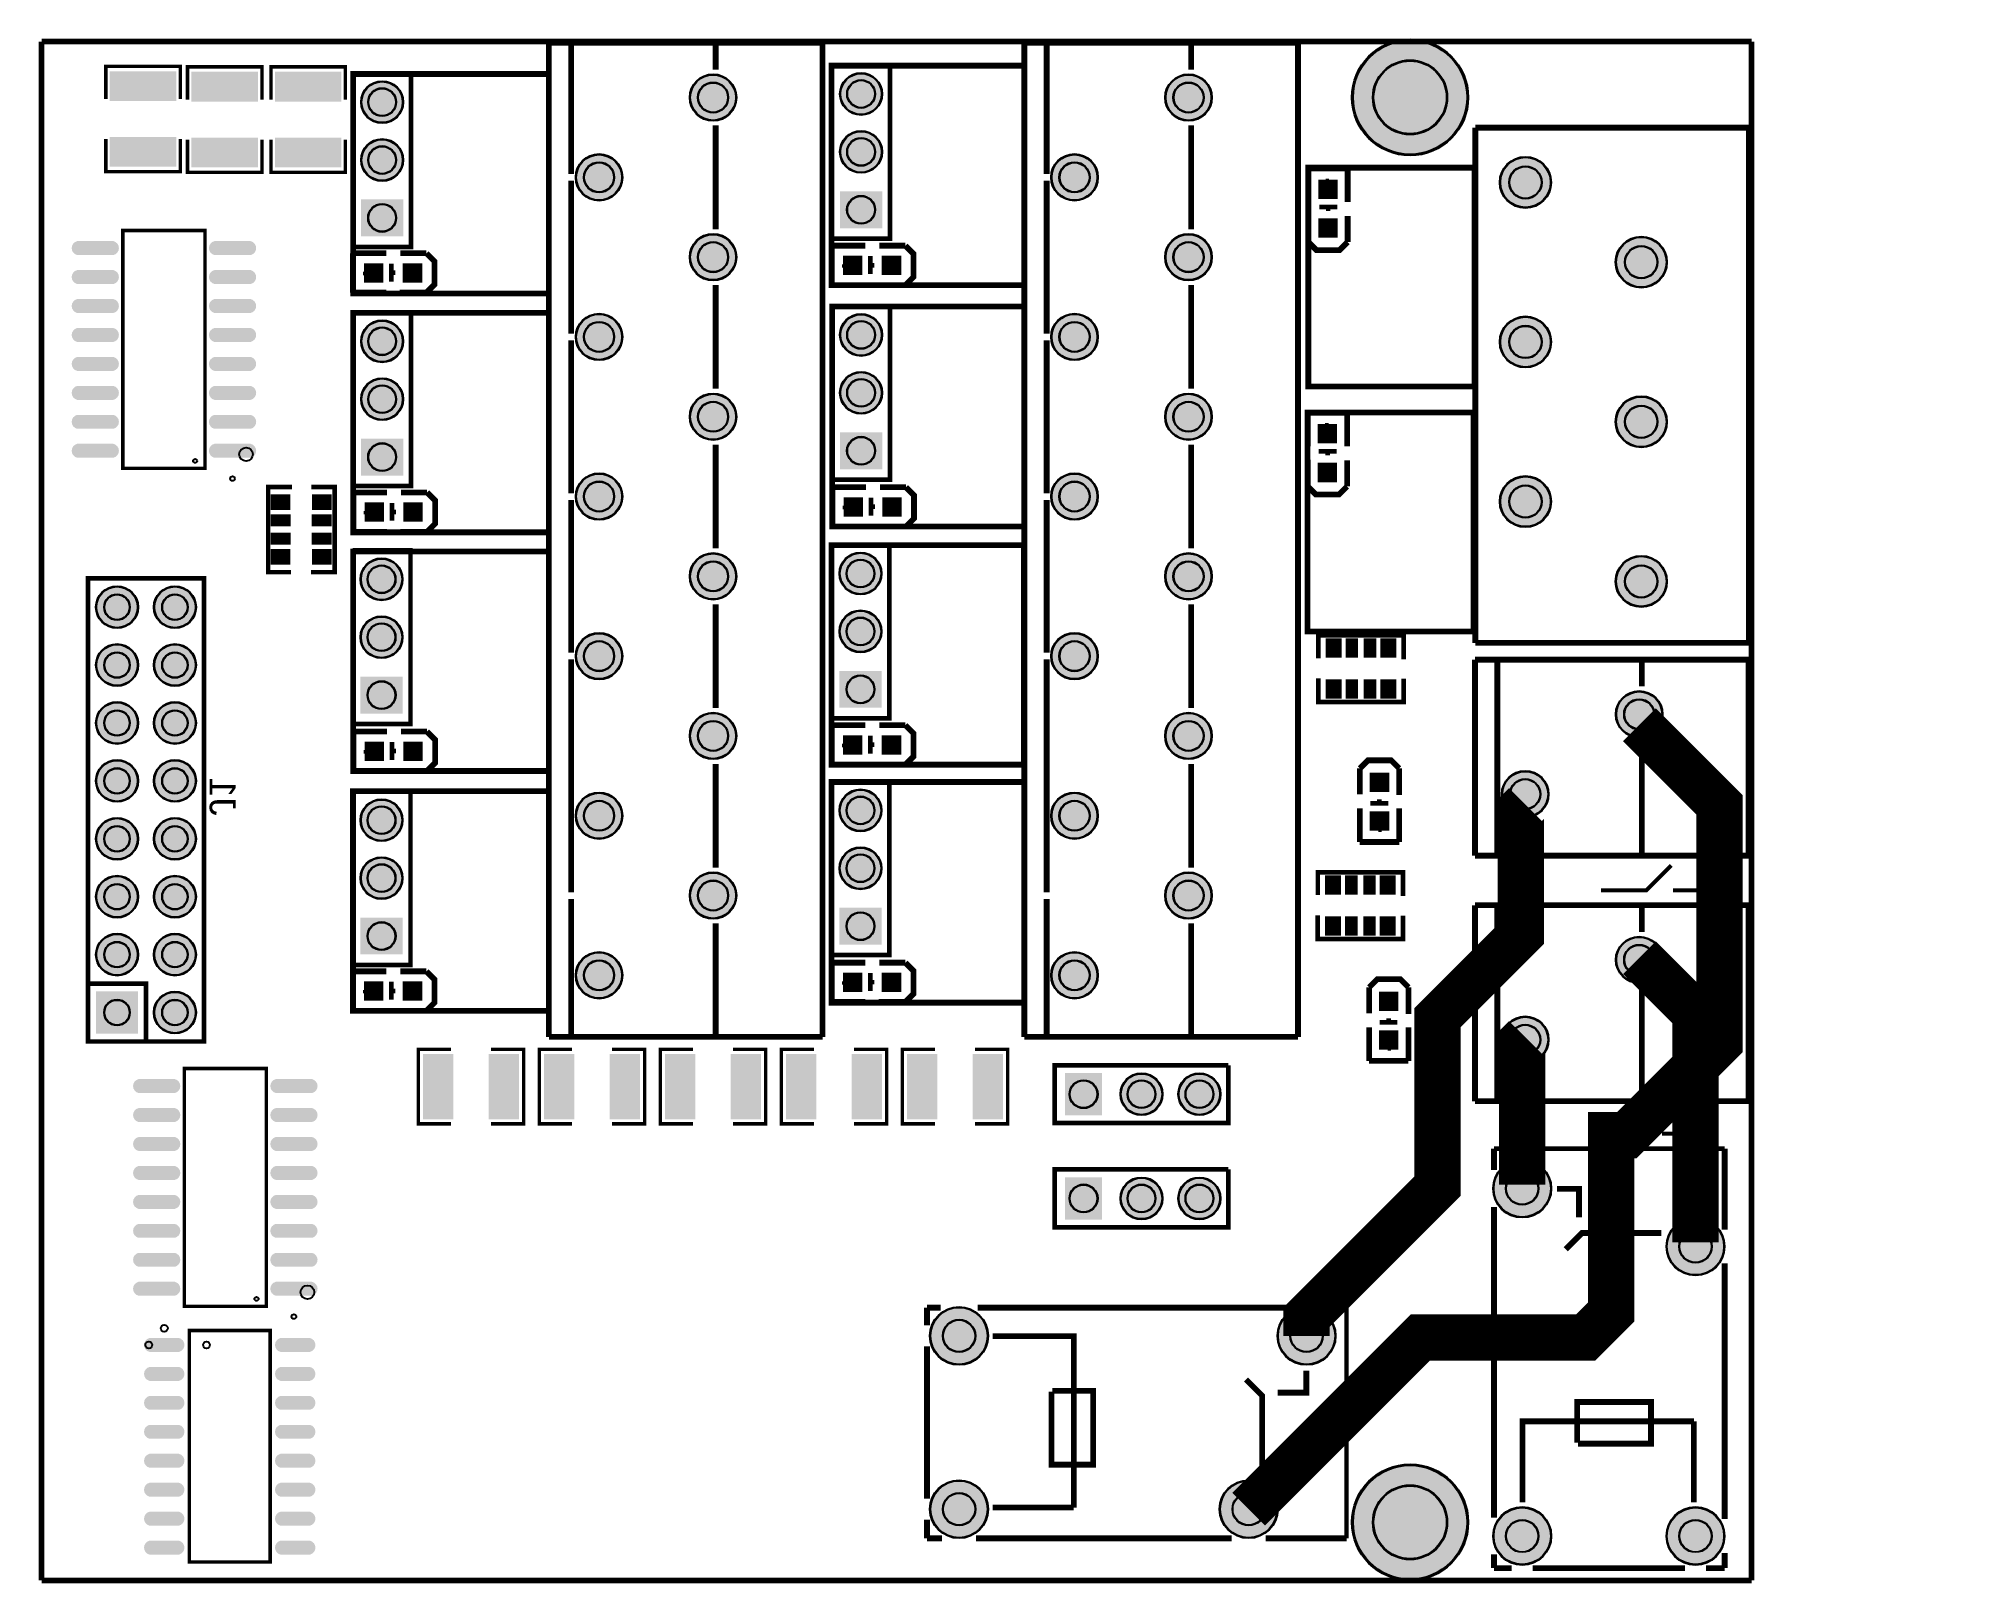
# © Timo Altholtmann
# Model space of a CAD drawing. Header units: millimetres. Extents: x 0.5 to 85.2, y -202.2 to -134.4.
import ezdxf

# ---------------------------------------------------------------- set-up
doc = ezdxf.new("R2010")
doc.units = ezdxf.units.MM
for name, color, linetype, true_color in [('BoardOutLine', 7, 'Continuous', 0xff00ff), ('BottomLayer', 7, 'Continuous', 0x0000ff), ('BottomSilkLayer', 7, 'Continuous', 0x66cc33), ('BottomSolderMaskLayer', 7, 'Continuous', 0xaa00ff), ('Document', 7, 'Continuous', 0xffffff), ('Multi-Layer', 7, 'Continuous', 0xc0c0c0), ('TopLayer', 7, 'Continuous', 0xff0000), ('TopPasteMaskLayer', 7, 'Continuous', 0x808080), ('TopSilkLayer', 7, 'Continuous', 0xffcc00), ('TopSolderMaskLayer', 7, 'Continuous', 0x800080)]:
    doc.layers.add(name, color=color, linetype=linetype, true_color=true_color)
doc.styles.get("Standard").update_dxf_attribs({"font": 'arial.ttf'})

msp = doc.modelspace()

# ---------------------------------------------------------------- texts
at = {"layer": 'BottomSilkLayer', "text_generation_flag": 2}
msp.add_text('J1', height=1.143, rotation=270, dxfattribs=at).set_placement((8.026, -168.479))

# ---------------------------------------------------------------- hatches: boundary and pattern name
at = {"layer": 'BottomSolderMaskLayer'}
for points in [[(58.126, -136.975, 1), (63.227, -136.975, 1)], [(14.665, -137.183, 1), (16.516, -137.183, 1)], [(29.079, -136.983, 1), (31.13, -136.983, 1)], [(35.671, -136.827, 1), (37.522, -136.827, 1)], [(49.933, -136.983, 1), (51.983, -136.983, 1)], [(14.665, -139.723, 1), (16.516, -139.723, 1)], [(35.671, -139.367, 1), (37.522, -139.367, 1)], [(24.079, -140.483, 1), (26.13, -140.483, 1)], [(44.933, -140.483, 1), (46.983, -140.483, 1)], [(64.61, -140.704, 1), (66.861, -140.704, 1)], [(35.667, -142.717), (35.667, -141.098), (37.525, -141.098), (37.525, -142.717)], [(14.661, -143.073), (14.661, -141.453), (16.519, -141.453), (16.519, -143.073)], [(29.079, -143.983, 1), (31.13, -143.983, 1)], [(49.933, -143.983, 1), (51.983, -143.983, 1)], [(69.69, -144.204, 1), (71.941, -144.204, 1)], [(24.079, -147.483, 1), (26.13, -147.483, 1)], [(35.671, -147.394, 1), (37.522, -147.394, 1)], [(44.933, -147.483, 1), (46.983, -147.483, 1)], [(14.665, -147.673, 1), (16.516, -147.673, 1)], [(64.61, -147.704, 1), (66.861, -147.704, 1)], [(35.671, -149.934, 1), (37.522, -149.934, 1)], [(14.665, -150.213, 1), (16.516, -150.213, 1)], [(29.079, -150.983, 1), (31.13, -150.983, 1)], [(49.933, -150.983, 1), (51.983, -150.983, 1)], [(69.69, -151.204, 1), (71.941, -151.204, 1)], [(14.661, -153.563), (14.661, -151.943), (16.519, -151.943), (16.519, -153.563)], [(35.667, -153.283), (35.667, -151.664), (37.525, -151.664), (37.525, -153.283)], [(24.079, -154.483, 1), (26.13, -154.483, 1)], [(44.933, -154.483, 1), (46.983, -154.483, 1)], [(64.61, -154.704, 1), (66.861, -154.704, 1)], [(14.639, -158.113, 1), (16.49, -158.113, 1)], [(29.079, -157.983, 1), (31.13, -157.983, 1)], [(35.645, -157.859, 1), (37.496, -157.859, 1)], [(49.933, -157.983, 1), (51.983, -157.983, 1)], [(69.69, -158.204, 1), (71.941, -158.204, 1)], [(3.037, -159.335, 1), (4.888, -159.335, 1)], [(5.577, -159.335, 1), (7.428, -159.335, 1)], [(14.639, -160.653, 1), (16.49, -160.653, 1)], [(35.645, -160.399, 1), (37.496, -160.399, 1)], [(24.079, -161.483, 1), (26.13, -161.483, 1)], [(44.933, -161.483, 1), (46.983, -161.483, 1)], [(3.037, -161.875, 1), (4.888, -161.875, 1)], [(5.577, -161.875, 1), (7.428, -161.875, 1)], [(14.636, -164.002), (14.636, -162.383), (16.494, -162.383), (16.494, -164.002)], [(35.642, -163.748), (35.642, -162.129), (37.5, -162.129), (37.5, -163.748)], [(69.699, -164.036, 1), (71.75, -164.036, 1)], [(3.037, -164.415, 1), (4.888, -164.415, 1)], [(5.577, -164.415, 1), (7.428, -164.415, 1)], [(29.079, -164.983, 1), (31.13, -164.983, 1)], [(49.933, -164.983, 1), (51.983, -164.983, 1)], [(3.037, -166.955, 1), (4.888, -166.955, 1)], [(5.577, -166.955, 1), (7.428, -166.955, 1)], [(64.699, -167.536, 1), (66.75, -167.536, 1)], [(24.079, -168.483, 1), (26.13, -168.483, 1)], [(35.645, -168.247, 1), (37.496, -168.247, 1)], [(44.933, -168.483, 1), (46.983, -168.483, 1)], [(14.639, -168.679, 1), (16.49, -168.679, 1)], [(3.037, -169.495, 1), (4.888, -169.495, 1)], [(5.577, -169.495, 1), (7.428, -169.495, 1)], [(35.645, -170.787, 1), (37.496, -170.787, 1)], [(14.639, -171.219, 1), (16.49, -171.219, 1)], [(29.079, -171.983, 1), (31.13, -171.983, 1)], [(49.933, -171.983, 1), (51.983, -171.983, 1)], [(3.037, -172.035, 1), (4.888, -172.035, 1)], [(5.577, -172.035, 1), (7.428, -172.035, 1)], [(35.642, -174.137), (35.642, -172.518), (37.5, -172.518), (37.5, -174.137)], [(14.636, -174.569), (14.636, -172.949), (16.494, -172.949), (16.494, -174.569)], [(3.037, -174.575, 1), (4.888, -174.575, 1)], [(5.577, -174.575, 1), (7.428, -174.575, 1)], [(69.699, -174.806, 1), (71.75, -174.806, 1)], [(24.079, -175.483, 1), (26.13, -175.483, 1)], [(44.933, -175.483, 1), (46.983, -175.483, 1)], [(4.888, -178.04), (4.888, -176.189), (3.037, -176.189), (3.037, -178.04)], [(5.577, -177.115, 1), (7.428, -177.115, 1)], [(64.699, -178.306, 1), (66.75, -178.306, 1)], [(45.542, -179.771), (47.168, -179.771), (47.168, -181.621), (45.542, -181.621)], [(47.97, -180.696, 1), (49.82, -180.696, 1)], [(50.51, -180.696, 1), (52.361, -180.696, 1)], [(64.318, -184.836, 1), (66.868, -184.836, 1)], [(45.542, -184.343), (47.168, -184.343), (47.168, -186.193), (45.542, -186.193)], [(47.97, -185.268, 1), (49.82, -185.268, 1)], [(50.51, -185.268, 1), (52.361, -185.268, 1)], [(71.917, -187.376, 1), (74.468, -187.376, 1)], [(39.619, -191.298, 1), (42.169, -191.298, 1)], [(54.859, -191.298, 1), (57.41, -191.298, 1)], [(58.126, -199.474, 1), (63.227, -199.474, 1)], [(39.619, -198.898, 1), (42.169, -198.898, 1)], [(52.319, -198.898, 1), (54.87, -198.898, 1)], [(64.318, -200.076, 1), (66.868, -200.076, 1)], [(71.917, -200.076, 1), (74.468, -200.076, 1)]]:
    msp.add_hatch(color=256, dxfattribs=at).paths.add_polyline_path(points)
at = {"layer": 'Document'}
for points in [[(56.972, -141.199), (56.972, -140.538), (57.125, -140.538), (57.125, -141.199)], [(57.349, -140.924), (56.689, -140.924), (56.689, -140.771), (57.349, -140.771)], [(57.024, -143.053), (57.024, -142.392), (57.177, -142.392), (57.177, -143.053)], [(15.412, -144.777), (14.752, -144.777), (14.752, -144.625), (15.412, -144.625)], [(15.137, -144.401), (15.137, -145.061), (14.985, -145.061), (14.985, -144.401)], [(17.266, -144.726), (16.606, -144.726), (16.606, -144.573), (17.266, -144.573)], [(36.418, -144.447), (35.758, -144.447), (35.758, -144.295), (36.418, -144.295)], [(36.143, -144.071), (36.143, -144.731), (35.991, -144.731), (35.991, -144.071)], [(38.272, -144.395), (37.612, -144.395), (37.612, -144.243), (38.272, -144.243)], [(57.324, -151.643), (56.663, -151.643), (56.663, -151.49), (57.324, -151.49)], [(56.947, -151.918), (56.947, -151.257), (57.099, -151.257), (57.099, -151.918)], [(56.999, -153.771), (56.999, -153.111), (57.151, -153.111), (57.151, -153.771)], [(15.163, -154.891), (15.163, -155.551), (15.01, -155.551), (15.01, -154.891)], [(36.444, -155.039), (35.783, -155.039), (35.783, -154.887), (36.444, -154.887)], [(36.169, -154.662), (36.169, -155.323), (36.016, -155.323), (36.016, -154.662)], [(38.297, -154.987), (37.637, -154.987), (37.637, -154.835), (38.297, -154.835)], [(15.438, -155.268), (14.777, -155.268), (14.777, -155.115), (15.438, -155.115)], [(17.292, -155.216), (16.631, -155.216), (16.631, -155.063), (17.292, -155.063)], [(36.143, -165.102), (36.143, -165.762), (35.991, -165.762), (35.991, -165.102)], [(15.438, -165.758), (14.777, -165.758), (14.777, -165.606), (15.438, -165.606)], [(15.163, -165.381), (15.163, -166.042), (15.01, -166.042), (15.01, -165.381)], [(17.292, -165.706), (16.631, -165.706), (16.631, -165.554), (17.292, -165.554)], [(36.418, -165.479), (35.758, -165.479), (35.758, -165.326), (36.418, -165.326)], [(38.272, -165.427), (37.612, -165.427), (37.612, -165.274), (38.272, -165.274)], [(59.384, -166.676), (59.384, -167.336), (59.232, -167.336), (59.232, -166.676)], [(59.059, -168.804), (59.72, -168.804), (59.72, -168.957), (59.059, -168.957)], [(59.436, -168.529), (59.436, -169.19), (59.284, -169.19), (59.284, -168.529)], [(15.412, -176.274), (14.752, -176.274), (14.752, -176.121), (15.412, -176.121)], [(15.137, -175.897), (15.137, -176.557), (14.985, -176.557), (14.985, -175.897)], [(17.266, -176.222), (16.606, -176.222), (16.606, -176.069), (17.266, -176.069)], [(36.418, -175.893), (35.758, -175.893), (35.758, -175.74), (36.418, -175.74)], [(36.143, -175.516), (36.143, -176.176), (35.991, -176.176), (35.991, -175.516)], [(38.272, -175.841), (37.612, -175.841), (37.612, -175.688), (38.272, -175.688)], [(59.791, -176.277), (59.791, -176.937), (59.638, -176.937), (59.638, -176.277)], [(59.466, -178.406), (60.126, -178.406), (60.126, -178.558), (59.466, -178.558)], [(59.843, -178.131), (59.843, -178.791), (59.69, -178.791), (59.69, -178.131)]]:
    msp.add_hatch(color=256, dxfattribs=at).paths.add_polyline_path(points)
at = {"layer": 'Multi-Layer'}
for points in [[(14.69, -137.183, 1), (16.49, -137.183, 1)], [(29.104, -136.983, 1), (31.104, -136.983, 1)], [(35.696, -136.827, 1), (37.496, -136.827, 1)], [(49.958, -136.983, 1), (51.958, -136.983, 1)], [(14.69, -139.723, 1), (16.49, -139.723, 1)], [(35.696, -139.367, 1), (37.496, -139.367, 1)], [(24.105, -140.483, 1), (26.105, -140.483, 1)], [(44.958, -140.483, 1), (46.958, -140.483, 1)], [(64.635, -140.704, 1), (66.835, -140.704, 1)], [(35.696, -142.695), (35.696, -141.12), (37.496, -141.12), (37.496, -142.695)], [(14.69, -143.05), (14.69, -141.475), (16.49, -141.475), (16.49, -143.05)], [(29.104, -143.983, 1), (31.104, -143.983, 1)], [(49.958, -143.983, 1), (51.958, -143.983, 1)], [(69.715, -144.204, 1), (71.915, -144.204, 1)], [(24.105, -147.483, 1), (26.105, -147.483, 1)], [(35.696, -147.394, 1), (37.496, -147.394, 1)], [(44.958, -147.483, 1), (46.958, -147.483, 1)], [(14.69, -147.673, 1), (16.49, -147.673, 1)], [(64.635, -147.704, 1), (66.835, -147.704, 1)], [(35.696, -149.934, 1), (37.496, -149.934, 1)], [(14.69, -150.213, 1), (16.49, -150.213, 1)], [(29.104, -150.983, 1), (31.104, -150.983, 1)], [(49.958, -150.983, 1), (51.958, -150.983, 1)], [(69.715, -151.204, 1), (71.915, -151.204, 1)], [(14.69, -153.541), (14.69, -151.966), (16.49, -151.966), (16.49, -153.541)], [(35.696, -153.261), (35.696, -151.686), (37.496, -151.686), (37.496, -153.261)], [(24.105, -154.483, 1), (26.105, -154.483, 1)], [(44.958, -154.483, 1), (46.958, -154.483, 1)], [(64.635, -154.704, 1), (66.835, -154.704, 1)], [(14.665, -158.113, 1), (16.465, -158.113, 1)], [(29.104, -157.983, 1), (31.104, -157.983, 1)], [(35.671, -157.859, 1), (37.471, -157.859, 1)], [(49.958, -157.983, 1), (51.958, -157.983, 1)], [(69.715, -158.204, 1), (71.915, -158.204, 1)], [(3.062, -159.335, 1), (4.862, -159.335, 1)], [(5.602, -159.335, 1), (7.402, -159.335, 1)], [(14.665, -160.653, 1), (16.465, -160.653, 1)], [(35.671, -160.399, 1), (37.471, -160.399, 1)], [(24.105, -161.483, 1), (26.105, -161.483, 1)], [(44.958, -161.483, 1), (46.958, -161.483, 1)], [(3.062, -161.875, 1), (4.862, -161.875, 1)], [(5.602, -161.875, 1), (7.402, -161.875, 1)], [(14.665, -163.98), (14.665, -162.405), (16.465, -162.405), (16.465, -163.98)], [(35.671, -163.726), (35.671, -162.151), (37.471, -162.151), (37.471, -163.726)], [(69.725, -164.036, 1), (71.725, -164.036, 1)], [(3.062, -164.415, 1), (4.862, -164.415, 1)], [(5.602, -164.415, 1), (7.402, -164.415, 1)], [(29.104, -164.983, 1), (31.104, -164.983, 1)], [(49.958, -164.983, 1), (51.958, -164.983, 1)], [(3.062, -166.955, 1), (4.862, -166.955, 1)], [(5.602, -166.955, 1), (7.402, -166.955, 1)], [(64.725, -167.536, 1), (66.725, -167.536, 1)], [(24.105, -168.483, 1), (26.105, -168.483, 1)], [(35.671, -168.247, 1), (37.471, -168.247, 1)], [(44.958, -168.483, 1), (46.958, -168.483, 1)], [(14.665, -168.679, 1), (16.465, -168.679, 1)], [(3.062, -169.495, 1), (4.862, -169.495, 1)], [(5.602, -169.495, 1), (7.402, -169.495, 1)], [(35.671, -170.787, 1), (37.471, -170.787, 1)], [(14.665, -171.219, 1), (16.465, -171.219, 1)], [(29.104, -171.983, 1), (31.104, -171.983, 1)], [(49.958, -171.983, 1), (51.958, -171.983, 1)], [(3.062, -172.035, 1), (4.862, -172.035, 1)], [(5.602, -172.035, 1), (7.402, -172.035, 1)], [(35.671, -174.115), (35.671, -172.54), (37.471, -172.54), (37.471, -174.115)], [(14.665, -174.546), (14.665, -172.972), (16.465, -172.972), (16.465, -174.546)], [(3.062, -174.575, 1), (4.862, -174.575, 1)], [(5.602, -174.575, 1), (7.402, -174.575, 1)], [(69.725, -174.806, 1), (71.725, -174.806, 1)], [(24.105, -175.483, 1), (26.105, -175.483, 1)], [(44.958, -175.483, 1), (46.958, -175.483, 1)], [(4.862, -178.015), (4.862, -176.215), (3.062, -176.215), (3.062, -178.015)], [(5.602, -177.115, 1), (7.402, -177.115, 1)], [(64.725, -178.306, 1), (66.725, -178.306, 1)], [(45.568, -179.796), (47.142, -179.796), (47.142, -181.596), (45.568, -181.596)], [(47.995, -180.696, 1), (49.795, -180.696, 1)], [(50.535, -180.696, 1), (52.335, -180.696, 1)], [(64.343, -184.836, 1), (66.843, -184.836, 1)], [(45.568, -184.368), (47.142, -184.368), (47.142, -186.168), (45.568, -186.168)], [(47.995, -185.268, 1), (49.795, -185.268, 1)], [(50.535, -185.268, 1), (52.335, -185.268, 1)], [(71.943, -187.376, 1), (74.443, -187.376, 1)], [(39.644, -191.298, 1), (42.144, -191.298, 1)], [(54.884, -191.298, 1), (57.384, -191.298, 1)], [(39.644, -198.898, 1), (42.144, -198.898, 1)], [(52.344, -198.898, 1), (54.844, -198.898, 1)], [(64.343, -200.076, 1), (66.843, -200.076, 1)], [(71.943, -200.076, 1), (74.443, -200.076, 1)]]:
    msp.add_hatch(color=256, dxfattribs=at).paths.add_polyline_path(points)
at = {"layer": 'TopLayer'}
for points in [[(6.509, -137.122), (3.701, -137.122), (3.701, -135.84), (6.509, -135.84)], [(7.283, -137.148), (10.091, -137.148), (10.091, -135.865), (7.283, -135.865)], [(10.94, -137.148), (13.748, -137.148), (13.748, -135.865), (10.94, -135.865)], [(6.509, -138.722), (3.701, -138.722), (3.701, -140.005), (6.509, -140.005)], [(7.283, -138.748), (10.091, -138.748), (10.091, -140.03), (7.283, -140.03)], [(10.94, -138.748), (13.748, -138.748), (13.748, -140.03), (10.94, -140.03)], [(57.474, -141.408), (56.674, -141.408), (56.674, -140.608), (57.474, -140.608)], [(57.474, -143.11), (56.674, -143.11), (56.674, -142.31), (57.474, -142.31)], [(2.28, -143.866, -0.785398), (2.28, -143.306), (3.74, -143.306, -0.785398), (3.74, -143.866)], [(8.3, -143.866, -0.785398), (8.3, -143.306), (9.76, -143.306, -0.785398), (9.76, -143.866)], [(36.628, -143.946), (36.628, -144.746), (35.828, -144.746), (35.828, -143.946)], [(38.33, -143.946), (38.33, -144.746), (37.53, -144.746), (37.53, -143.946)], [(2.28, -145.136, -0.785398), (2.28, -144.576), (3.74, -144.576, -0.785398), (3.74, -145.136)], [(8.3, -145.136, -0.785398), (8.3, -144.576), (9.76, -144.576, -0.785398), (9.76, -145.136)], [(15.622, -144.276), (15.622, -145.076), (14.822, -145.076), (14.822, -144.276)], [(17.324, -144.276), (17.324, -145.076), (16.524, -145.076), (16.524, -144.276)], [(2.28, -146.406, -0.785398), (2.28, -145.846), (3.74, -145.846, -0.785398), (3.74, -146.406)], [(8.3, -146.406, -0.785398), (8.3, -145.846), (9.76, -145.846, -0.785398), (9.76, -146.406)], [(2.28, -147.676, -0.785398), (2.28, -147.116), (3.74, -147.116, -0.785398), (3.74, -147.676)], [(8.3, -147.676, -0.785398), (8.3, -147.116), (9.76, -147.116, -0.785398), (9.76, -147.676)], [(2.28, -148.946, -0.785398), (2.28, -148.386), (3.74, -148.386, -0.785398), (3.74, -148.946)], [(8.3, -148.946, -0.785398), (8.3, -148.386), (9.76, -148.386, -0.785398), (9.76, -148.946)], [(2.28, -150.216, -0.785398), (2.28, -149.657), (3.74, -149.657, -0.785398), (3.74, -150.216)], [(8.3, -150.216, -0.785398), (8.3, -149.657), (9.76, -149.657, -0.785398), (9.76, -150.216)], [(2.28, -151.486, -0.785398), (2.28, -150.927), (3.74, -150.927, -0.785398), (3.74, -151.486)], [(8.3, -151.486, -0.785398), (8.3, -150.927), (9.76, -150.927, -0.785398), (9.76, -151.486)], [(57.449, -152.127), (56.649, -152.127), (56.649, -151.327), (57.449, -151.327)], [(2.28, -152.757, -0.785398), (2.28, -152.197), (3.74, -152.197, -0.785398), (3.74, -152.757)], [(8.3, -152.757, -0.785398), (8.3, -152.197), (9.76, -152.197, -0.785398), (9.76, -152.757)], [(57.449, -153.829), (56.649, -153.829), (56.649, -153.029), (57.449, -153.029)], [(11.54, -154.406), (11.54, -155.056), (10.74, -155.056), (10.74, -154.406)], [(13.34, -154.406), (13.34, -155.056), (12.54, -155.056), (12.54, -154.406)], [(15.647, -154.766), (15.647, -155.566), (14.847, -155.566), (14.847, -154.766)], [(17.349, -154.766), (17.349, -155.566), (16.549, -155.566), (16.549, -154.766)], [(36.653, -154.538), (36.653, -155.338), (35.853, -155.338), (35.853, -154.538)], [(38.355, -154.538), (38.355, -155.338), (37.555, -155.338), (37.555, -154.538)], [(11.54, -155.281), (11.54, -155.781), (10.74, -155.781), (10.74, -155.281)], [(13.34, -155.281), (13.34, -155.781), (12.54, -155.781), (12.54, -155.281)], [(11.54, -156.081), (11.54, -156.581), (10.74, -156.581), (10.74, -156.081)], [(13.34, -156.081), (13.34, -156.581), (12.54, -156.581), (12.54, -156.081)], [(11.54, -156.806), (11.54, -157.456), (10.74, -157.456), (10.74, -156.806)], [(13.34, -156.806), (13.34, -157.456), (12.54, -157.456), (12.54, -156.806)], [(57.647, -161.527), (56.997, -161.527), (56.997, -160.727), (57.647, -160.727)], [(58.372, -161.527), (57.872, -161.527), (57.872, -160.727), (58.372, -160.727)], [(59.172, -161.527), (58.672, -161.527), (58.672, -160.727), (59.172, -160.727)], [(60.047, -161.527), (59.397, -161.527), (59.397, -160.727), (60.047, -160.727)], [(57.647, -163.327), (56.997, -163.327), (56.997, -162.527), (57.647, -162.527)], [(58.372, -163.327), (57.872, -163.327), (57.872, -162.527), (58.372, -162.527)], [(59.172, -163.327), (58.672, -163.327), (58.672, -162.527), (59.172, -162.527)], [(60.047, -163.327), (59.397, -163.327), (59.397, -162.527), (60.047, -162.527)], [(36.628, -164.977), (36.628, -165.777), (35.828, -165.777), (35.828, -164.977)], [(38.33, -164.977), (38.33, -165.777), (37.53, -165.777), (37.53, -164.977)], [(15.647, -165.256), (15.647, -166.056), (14.847, -166.056), (14.847, -165.256)], [(17.349, -165.256), (17.349, -166.056), (16.549, -166.056), (16.549, -165.256)], [(58.935, -166.618), (59.735, -166.618), (59.735, -167.418), (58.935, -167.418)], [(58.935, -168.32), (59.735, -168.32), (59.735, -169.12), (58.935, -169.12)], [(57.621, -171.916), (56.971, -171.916), (56.971, -171.116), (57.621, -171.116)], [(58.346, -171.916), (57.846, -171.916), (57.846, -171.116), (58.346, -171.116)], [(59.146, -171.916), (58.646, -171.916), (58.646, -171.116), (59.146, -171.116)], [(60.021, -171.916), (59.371, -171.916), (59.371, -171.116), (60.021, -171.116)], [(57.621, -173.716), (56.971, -173.716), (56.971, -172.916), (57.621, -172.916)], [(58.346, -173.716), (57.846, -173.716), (57.846, -172.916), (58.346, -172.916)], [(59.146, -173.716), (58.646, -173.716), (58.646, -172.916), (59.146, -172.916)], [(60.021, -173.716), (59.371, -173.716), (59.371, -172.916), (60.021, -172.916)], [(15.622, -175.772), (15.622, -176.572), (14.822, -176.572), (14.822, -175.772)], [(17.324, -175.772), (17.324, -176.572), (16.524, -176.572), (16.524, -175.772)], [(36.628, -175.391), (36.628, -176.191), (35.828, -176.191), (35.828, -175.391)], [(38.33, -175.391), (38.33, -176.191), (37.53, -176.191), (37.53, -175.391)], [(59.341, -176.219), (60.141, -176.219), (60.141, -177.019), (59.341, -177.019)], [(59.341, -177.921), (60.141, -177.921), (60.141, -178.721), (59.341, -178.721)], [(18.69, -178.962), (18.69, -181.77), (17.408, -181.77), (17.408, -178.962)], [(20.29, -178.962), (20.29, -181.77), (21.573, -181.77), (21.573, -178.962)], [(23.997, -178.962), (23.997, -181.77), (22.714, -181.77), (22.714, -178.962)], [(25.597, -178.962), (25.597, -181.77), (26.879, -181.77), (26.879, -178.962)], [(29.303, -178.962), (29.303, -181.77), (28.021, -181.77), (28.021, -178.962)], [(30.903, -178.962), (30.903, -181.77), (32.186, -181.77), (32.186, -178.962)], [(34.61, -178.962), (34.61, -181.77), (33.327, -181.77), (33.327, -178.962)], [(36.21, -178.962), (36.21, -181.77), (37.492, -181.77), (37.492, -178.962)], [(39.916, -178.962), (39.916, -181.77), (38.634, -181.77), (38.634, -178.962)], [(41.516, -178.962), (41.516, -181.77), (42.799, -181.77), (42.799, -178.962)], [(4.972, -180.62, -0.785398), (4.972, -180.06), (6.432, -180.06, -0.785398), (6.432, -180.62)], [(10.992, -180.62, -0.785398), (10.992, -180.06), (12.452, -180.06, -0.785398), (12.452, -180.62)], [(4.972, -181.89, -0.785398), (4.972, -181.33), (6.432, -181.33, -0.785398), (6.432, -181.89)], [(10.992, -181.89, -0.785398), (10.992, -181.33), (12.452, -181.33, -0.785398), (12.452, -181.89)], [(4.972, -183.16, -0.785398), (4.972, -182.6), (6.432, -182.6, -0.785398), (6.432, -183.16)], [(10.992, -183.16, -0.785398), (10.992, -182.6), (12.452, -182.6, -0.785398), (12.452, -183.16)], [(4.972, -184.43, -0.785398), (4.972, -183.87), (6.432, -183.87, -0.785398), (6.432, -184.43)], [(10.992, -184.43, -0.785398), (10.992, -183.87), (12.452, -183.87, -0.785398), (12.452, -184.43)], [(4.972, -185.7, -0.785398), (4.972, -185.14), (6.432, -185.14, -0.785398), (6.432, -185.7)], [(10.992, -185.7, -0.785398), (10.992, -185.14), (12.452, -185.14, -0.785398), (12.452, -185.7)], [(4.972, -186.97, -0.785398), (4.972, -186.41), (6.432, -186.41, -0.785398), (6.432, -186.97)], [(10.992, -186.97, -0.785398), (10.992, -186.41), (12.452, -186.41, -0.785398), (12.452, -186.97)], [(4.972, -188.24, -0.785398), (4.972, -187.68), (6.432, -187.68, -0.785398), (6.432, -188.24)], [(10.992, -188.24, -0.785398), (10.992, -187.68), (12.452, -187.68, -0.785398), (12.452, -188.24)], [(4.972, -189.51, -0.785398), (4.972, -188.95), (6.432, -188.95, -0.785398), (6.432, -189.51)], [(10.992, -189.51, -0.785398), (10.992, -188.95), (12.452, -188.95, -0.785398), (12.452, -189.51)], [(6.626, -191.414, -0.785398), (6.626, -191.974), (5.441, -191.974, -0.785398), (5.441, -191.414)], [(12.371, -191.414, -0.785398), (12.371, -191.974), (11.186, -191.974, -0.785398), (11.186, -191.414)], [(6.626, -192.684, -0.785398), (6.626, -193.244), (5.441, -193.244, -0.785398), (5.441, -192.684)], [(12.371, -192.684, -0.785398), (12.371, -193.244), (11.186, -193.244, -0.785398), (11.186, -192.684)], [(6.626, -193.954, -0.785398), (6.626, -194.514), (5.441, -194.514, -0.785398), (5.441, -193.954)], [(12.371, -193.954, -0.785398), (12.371, -194.514), (11.186, -194.514, -0.785398), (11.186, -193.954)], [(6.626, -195.224, -0.785398), (6.626, -195.784), (5.441, -195.784, -0.785398), (5.441, -195.224)], [(12.371, -195.224, -0.785398), (12.371, -195.784), (11.186, -195.784, -0.785398), (11.186, -195.224)], [(6.626, -196.494, -0.785398), (6.626, -197.054), (5.441, -197.054, -0.785398), (5.441, -196.494)], [(12.371, -196.494, -0.785398), (12.371, -197.054), (11.186, -197.054, -0.785398), (11.186, -196.494)], [(6.626, -197.764, -0.785398), (6.626, -198.324), (5.441, -198.324, -0.785398), (5.441, -197.764)], [(12.371, -197.764, -0.785398), (12.371, -198.324), (11.186, -198.324, -0.785398), (11.186, -197.764)], [(6.626, -199.034, -0.785398), (6.626, -199.594), (5.441, -199.594, -0.785398), (5.441, -199.034)], [(12.371, -199.034, -0.785398), (12.371, -199.594), (11.186, -199.594, -0.785398), (11.186, -199.034)], [(6.626, -200.304, -0.785398), (6.626, -200.864), (5.441, -200.864, -0.785398), (5.441, -200.304)], [(12.371, -200.304, -0.785398), (12.371, -200.864), (11.186, -200.864, -0.785398), (11.186, -200.304)]]:
    msp.add_hatch(color=256, dxfattribs=at).paths.add_polyline_path(points)
at = {"layer": 'TopPasteMaskLayer'}
for points in [[(6.409, -137.122), (5.683, -137.122), (5.583, -137.022), (5.583, -136.786), (5.483, -136.686), (4.728, -136.686), (4.628, -136.786), (4.628, -137.022), (4.528, -137.122), (3.801, -137.122), (3.701, -137.022), (3.701, -135.94), (3.801, -135.84), (6.409, -135.84), (6.509, -135.94), (6.509, -137.022)], [(7.383, -137.148), (8.109, -137.148), (8.209, -137.048), (8.209, -136.812), (8.309, -136.712), (9.064, -136.712), (9.164, -136.812), (9.164, -137.048), (9.264, -137.148), (9.991, -137.148), (10.091, -137.048), (10.091, -135.965), (9.991, -135.865), (7.383, -135.865), (7.283, -135.965), (7.283, -137.048)], [(11.04, -137.148), (11.767, -137.148), (11.867, -137.048), (11.867, -136.812), (11.967, -136.712), (12.722, -136.712), (12.822, -136.812), (12.822, -137.048), (12.922, -137.148), (13.648, -137.148), (13.748, -137.048), (13.748, -135.965), (13.648, -135.865), (11.04, -135.865), (10.94, -135.965), (10.94, -137.048)], [(6.409, -138.722), (5.683, -138.722), (5.583, -138.822), (5.583, -139.058), (5.483, -139.158), (4.728, -139.158), (4.628, -139.058), (4.628, -138.822), (4.528, -138.722), (3.801, -138.722), (3.701, -138.822), (3.701, -139.905), (3.801, -140.005), (6.409, -140.005), (6.509, -139.905), (6.509, -138.822)], [(7.383, -138.748), (8.109, -138.748), (8.209, -138.848), (8.209, -139.084), (8.309, -139.184), (9.064, -139.184), (9.164, -139.084), (9.164, -138.848), (9.264, -138.748), (9.991, -138.748), (10.091, -138.848), (10.091, -139.93), (9.991, -140.03), (7.383, -140.03), (7.283, -139.93), (7.283, -138.848)], [(11.04, -138.748), (11.767, -138.748), (11.867, -138.848), (11.867, -139.084), (11.967, -139.184), (12.722, -139.184), (12.822, -139.084), (12.822, -138.848), (12.922, -138.748), (13.648, -138.748), (13.748, -138.848), (13.748, -139.93), (13.648, -140.03), (11.04, -140.03), (10.94, -139.93), (10.94, -138.848)], [(57.474, -141.408), (56.674, -141.408), (56.674, -140.608), (57.474, -140.608)], [(57.474, -143.11), (56.674, -143.11), (56.674, -142.31), (57.474, -142.31)], [(2.28, -143.866, -0.785398), (2.28, -143.306), (3.74, -143.306, -0.785398), (3.74, -143.866)], [(8.3, -143.866, -0.785398), (8.3, -143.306), (9.76, -143.306, -0.785398), (9.76, -143.866)], [(36.628, -143.946), (36.628, -144.746), (35.828, -144.746), (35.828, -143.946)], [(38.33, -143.946), (38.33, -144.746), (37.53, -144.746), (37.53, -143.946)], [(2.28, -145.136, -0.785398), (2.28, -144.576), (3.74, -144.576, -0.785398), (3.74, -145.136)], [(8.3, -145.136, -0.785398), (8.3, -144.576), (9.76, -144.576, -0.785398), (9.76, -145.136)], [(15.622, -144.276), (15.622, -145.076), (14.822, -145.076), (14.822, -144.276)], [(17.324, -144.276), (17.324, -145.076), (16.524, -145.076), (16.524, -144.276)], [(2.28, -146.406, -0.785398), (2.28, -145.846), (3.74, -145.846, -0.785398), (3.74, -146.406)], [(8.3, -146.406, -0.785398), (8.3, -145.846), (9.76, -145.846, -0.785398), (9.76, -146.406)], [(2.28, -147.676, -0.785398), (2.28, -147.116), (3.74, -147.116, -0.785398), (3.74, -147.676)], [(8.3, -147.676, -0.785398), (8.3, -147.116), (9.76, -147.116, -0.785398), (9.76, -147.676)], [(2.28, -148.946, -0.785398), (2.28, -148.386), (3.74, -148.386, -0.785398), (3.74, -148.946)], [(8.3, -148.946, -0.785398), (8.3, -148.386), (9.76, -148.386, -0.785398), (9.76, -148.946)], [(2.28, -150.216, -0.785398), (2.28, -149.657), (3.74, -149.657, -0.785398), (3.74, -150.216)], [(8.3, -150.216, -0.785398), (8.3, -149.657), (9.76, -149.657, -0.785398), (9.76, -150.216)], [(2.28, -151.486, -0.785398), (2.28, -150.927), (3.74, -150.927, -0.785398), (3.74, -151.486)], [(8.3, -151.486, -0.785398), (8.3, -150.927), (9.76, -150.927, -0.785398), (9.76, -151.486)], [(57.449, -152.127), (56.649, -152.127), (56.649, -151.327), (57.449, -151.327)], [(2.28, -152.757, -0.785398), (2.28, -152.197), (3.74, -152.197, -0.785398), (3.74, -152.757)], [(8.3, -152.757, -0.785398), (8.3, -152.197), (9.76, -152.197, -0.785398), (9.76, -152.757)], [(57.449, -153.829), (56.649, -153.829), (56.649, -153.029), (57.449, -153.029)], [(11.54, -154.406), (11.54, -155.056), (10.74, -155.056), (10.74, -154.406)], [(13.34, -154.406), (13.34, -155.056), (12.54, -155.056), (12.54, -154.406)], [(15.647, -154.766), (15.647, -155.566), (14.847, -155.566), (14.847, -154.766)], [(17.349, -154.766), (17.349, -155.566), (16.549, -155.566), (16.549, -154.766)], [(36.653, -154.538), (36.653, -155.338), (35.853, -155.338), (35.853, -154.538)], [(38.355, -154.538), (38.355, -155.338), (37.555, -155.338), (37.555, -154.538)], [(11.54, -155.281), (11.54, -155.781), (10.74, -155.781), (10.74, -155.281)], [(13.34, -155.281), (13.34, -155.781), (12.54, -155.781), (12.54, -155.281)], [(11.54, -156.081), (11.54, -156.581), (10.74, -156.581), (10.74, -156.081)], [(13.34, -156.081), (13.34, -156.581), (12.54, -156.581), (12.54, -156.081)], [(11.54, -156.806), (11.54, -157.456), (10.74, -157.456), (10.74, -156.806)], [(13.34, -156.806), (13.34, -157.456), (12.54, -157.456), (12.54, -156.806)], [(57.647, -161.527), (56.997, -161.527), (56.997, -160.727), (57.647, -160.727)], [(58.372, -161.527), (57.872, -161.527), (57.872, -160.727), (58.372, -160.727)], [(59.172, -161.527), (58.672, -161.527), (58.672, -160.727), (59.172, -160.727)], [(60.047, -161.527), (59.397, -161.527), (59.397, -160.727), (60.047, -160.727)], [(57.647, -163.327), (56.997, -163.327), (56.997, -162.527), (57.647, -162.527)], [(58.372, -163.327), (57.872, -163.327), (57.872, -162.527), (58.372, -162.527)], [(59.172, -163.327), (58.672, -163.327), (58.672, -162.527), (59.172, -162.527)], [(60.047, -163.327), (59.397, -163.327), (59.397, -162.527), (60.047, -162.527)], [(36.628, -164.977), (36.628, -165.777), (35.828, -165.777), (35.828, -164.977)], [(38.33, -164.977), (38.33, -165.777), (37.53, -165.777), (37.53, -164.977)], [(15.647, -165.256), (15.647, -166.056), (14.847, -166.056), (14.847, -165.256)], [(17.349, -165.256), (17.349, -166.056), (16.549, -166.056), (16.549, -165.256)], [(58.935, -166.618), (59.735, -166.618), (59.735, -167.418), (58.935, -167.418)], [(58.935, -168.32), (59.735, -168.32), (59.735, -169.12), (58.935, -169.12)], [(57.621, -171.916), (56.971, -171.916), (56.971, -171.116), (57.621, -171.116)], [(58.346, -171.916), (57.846, -171.916), (57.846, -171.116), (58.346, -171.116)], [(59.146, -171.916), (58.646, -171.916), (58.646, -171.116), (59.146, -171.116)], [(60.021, -171.916), (59.371, -171.916), (59.371, -171.116), (60.021, -171.116)], [(57.621, -173.716), (56.971, -173.716), (56.971, -172.916), (57.621, -172.916)], [(58.346, -173.716), (57.846, -173.716), (57.846, -172.916), (58.346, -172.916)], [(59.146, -173.716), (58.646, -173.716), (58.646, -172.916), (59.146, -172.916)], [(60.021, -173.716), (59.371, -173.716), (59.371, -172.916), (60.021, -172.916)], [(15.622, -175.772), (15.622, -176.572), (14.822, -176.572), (14.822, -175.772)], [(17.324, -175.772), (17.324, -176.572), (16.524, -176.572), (16.524, -175.772)], [(36.628, -175.391), (36.628, -176.191), (35.828, -176.191), (35.828, -175.391)], [(38.33, -175.391), (38.33, -176.191), (37.53, -176.191), (37.53, -175.391)], [(59.341, -176.219), (60.141, -176.219), (60.141, -177.019), (59.341, -177.019)], [(59.341, -177.921), (60.141, -177.921), (60.141, -178.721), (59.341, -178.721)], [(18.69, -179.062), (18.69, -179.788), (18.59, -179.888), (18.354, -179.888), (18.254, -179.988), (18.254, -180.743), (18.354, -180.843), (18.59, -180.843), (18.69, -180.943), (18.69, -181.67), (18.59, -181.77), (17.508, -181.77), (17.408, -181.67), (17.408, -179.062), (17.508, -178.962), (18.59, -178.962)], [(20.29, -179.062), (20.29, -179.788), (20.39, -179.888), (20.626, -179.888), (20.726, -179.988), (20.726, -180.743), (20.626, -180.843), (20.39, -180.843), (20.29, -180.943), (20.29, -181.67), (20.39, -181.77), (21.473, -181.77), (21.573, -181.67), (21.573, -179.062), (21.473, -178.962), (20.39, -178.962)], [(23.997, -179.062), (23.997, -179.788), (23.897, -179.888), (23.661, -179.888), (23.561, -179.988), (23.561, -180.743), (23.661, -180.843), (23.897, -180.843), (23.997, -180.943), (23.997, -181.67), (23.897, -181.77), (22.814, -181.77), (22.714, -181.67), (22.714, -179.062), (22.814, -178.962), (23.897, -178.962)], [(25.597, -179.062), (25.597, -179.788), (25.697, -179.888), (25.933, -179.888), (26.033, -179.988), (26.033, -180.743), (25.933, -180.843), (25.697, -180.843), (25.597, -180.943), (25.597, -181.67), (25.697, -181.77), (26.779, -181.77), (26.879, -181.67), (26.879, -179.062), (26.779, -178.962), (25.697, -178.962)], [(29.303, -179.062), (29.303, -179.788), (29.203, -179.888), (28.967, -179.888), (28.867, -179.988), (28.867, -180.743), (28.967, -180.843), (29.203, -180.843), (29.303, -180.943), (29.303, -181.67), (29.203, -181.77), (28.121, -181.77), (28.021, -181.67), (28.021, -179.062), (28.121, -178.962), (29.203, -178.962)], [(30.903, -179.062), (30.903, -179.788), (31.003, -179.888), (31.239, -179.888), (31.339, -179.988), (31.339, -180.743), (31.239, -180.843), (31.003, -180.843), (30.903, -180.943), (30.903, -181.67), (31.003, -181.77), (32.086, -181.77), (32.186, -181.67), (32.186, -179.062), (32.086, -178.962), (31.003, -178.962)], [(34.61, -179.062), (34.61, -179.788), (34.51, -179.888), (34.274, -179.888), (34.174, -179.988), (34.174, -180.743), (34.274, -180.843), (34.51, -180.843), (34.61, -180.943), (34.61, -181.67), (34.51, -181.77), (33.427, -181.77), (33.327, -181.67), (33.327, -179.062), (33.427, -178.962), (34.51, -178.962)], [(36.21, -179.062), (36.21, -179.788), (36.31, -179.888), (36.546, -179.888), (36.646, -179.988), (36.646, -180.743), (36.546, -180.843), (36.31, -180.843), (36.21, -180.943), (36.21, -181.67), (36.31, -181.77), (37.392, -181.77), (37.492, -181.67), (37.492, -179.062), (37.392, -178.962), (36.31, -178.962)], [(39.916, -179.062), (39.916, -179.788), (39.816, -179.888), (39.58, -179.888), (39.48, -179.988), (39.48, -180.743), (39.58, -180.843), (39.816, -180.843), (39.916, -180.943), (39.916, -181.67), (39.816, -181.77), (38.734, -181.77), (38.634, -181.67), (38.634, -179.062), (38.734, -178.962), (39.816, -178.962)], [(41.516, -179.062), (41.516, -179.788), (41.616, -179.888), (41.852, -179.888), (41.952, -179.988), (41.952, -180.743), (41.852, -180.843), (41.616, -180.843), (41.516, -180.943), (41.516, -181.67), (41.616, -181.77), (42.699, -181.77), (42.799, -181.67), (42.799, -179.062), (42.699, -178.962), (41.616, -178.962)], [(4.972, -180.62, -0.785398), (4.972, -180.06), (6.432, -180.06, -0.785398), (6.432, -180.62)], [(10.992, -180.62, -0.785398), (10.992, -180.06), (12.452, -180.06, -0.785398), (12.452, -180.62)], [(4.972, -181.89, -0.785398), (4.972, -181.33), (6.432, -181.33, -0.785398), (6.432, -181.89)], [(10.992, -181.89, -0.785398), (10.992, -181.33), (12.452, -181.33, -0.785398), (12.452, -181.89)], [(4.972, -183.16, -0.785398), (4.972, -182.6), (6.432, -182.6, -0.785398), (6.432, -183.16)], [(10.992, -183.16, -0.785398), (10.992, -182.6), (12.452, -182.6, -0.785398), (12.452, -183.16)], [(4.972, -184.43, -0.785398), (4.972, -183.87), (6.432, -183.87, -0.785398), (6.432, -184.43)], [(10.992, -184.43, -0.785398), (10.992, -183.87), (12.452, -183.87, -0.785398), (12.452, -184.43)], [(4.972, -185.7, -0.785398), (4.972, -185.14), (6.432, -185.14, -0.785398), (6.432, -185.7)], [(10.992, -185.7, -0.785398), (10.992, -185.14), (12.452, -185.14, -0.785398), (12.452, -185.7)], [(4.972, -186.97, -0.785398), (4.972, -186.41), (6.432, -186.41, -0.785398), (6.432, -186.97)], [(10.992, -186.97, -0.785398), (10.992, -186.41), (12.452, -186.41, -0.785398), (12.452, -186.97)], [(4.972, -188.24, -0.785398), (4.972, -187.68), (6.432, -187.68, -0.785398), (6.432, -188.24)], [(10.992, -188.24, -0.785398), (10.992, -187.68), (12.452, -187.68, -0.785398), (12.452, -188.24)], [(4.972, -189.51, -0.785398), (4.972, -188.95), (6.432, -188.95, -0.785398), (6.432, -189.51)], [(10.992, -189.51, -0.785398), (10.992, -188.95), (12.452, -188.95, -0.785398), (12.452, -189.51)], [(6.626, -191.414, -0.785398), (6.626, -191.974), (5.441, -191.974, -0.785398), (5.441, -191.414)], [(12.371, -191.414, -0.785398), (12.371, -191.974), (11.186, -191.974, -0.785398), (11.186, -191.414)], [(6.626, -192.684, -0.785398), (6.626, -193.244), (5.441, -193.244, -0.785398), (5.441, -192.684)], [(12.371, -192.684, -0.785398), (12.371, -193.244), (11.186, -193.244, -0.785398), (11.186, -192.684)], [(6.626, -193.954, -0.785398), (6.626, -194.514), (5.441, -194.514, -0.785398), (5.441, -193.954)], [(12.371, -193.954, -0.785398), (12.371, -194.514), (11.186, -194.514, -0.785398), (11.186, -193.954)], [(6.626, -195.224, -0.785398), (6.626, -195.784), (5.441, -195.784, -0.785398), (5.441, -195.224)], [(12.371, -195.224, -0.785398), (12.371, -195.784), (11.186, -195.784, -0.785398), (11.186, -195.224)], [(6.626, -196.494, -0.785398), (6.626, -197.054), (5.441, -197.054, -0.785398), (5.441, -196.494)], [(12.371, -196.494, -0.785398), (12.371, -197.054), (11.186, -197.054, -0.785398), (11.186, -196.494)], [(6.626, -197.764, -0.785398), (6.626, -198.324), (5.441, -198.324, -0.785398), (5.441, -197.764)], [(12.371, -197.764, -0.785398), (12.371, -198.324), (11.186, -198.324, -0.785398), (11.186, -197.764)], [(6.626, -199.034, -0.785398), (6.626, -199.594), (5.441, -199.594, -0.785398), (5.441, -199.034)], [(12.371, -199.034, -0.785398), (12.371, -199.594), (11.186, -199.594, -0.785398), (11.186, -199.034)], [(6.626, -200.304, -0.785398), (6.626, -200.864), (5.441, -200.864, -0.785398), (5.441, -200.304)], [(12.371, -200.304, -0.785398), (12.371, -200.864), (11.186, -200.864, -0.785398), (11.186, -200.304)]]:
    msp.add_hatch(color=256, dxfattribs=at).paths.add_polyline_path(points)
at = {"layer": 'TopSolderMaskLayer'}
for points in [[(58.126, -136.975, 1), (63.227, -136.975, 1)], [(6.565, -137.134), (3.646, -137.134), (3.646, -135.828), (6.565, -135.828)], [(7.227, -137.159), (10.146, -137.159), (10.146, -135.854), (7.227, -135.854)], [(10.885, -137.159), (13.804, -137.159), (13.804, -135.854), (10.885, -135.854)], [(14.665, -137.183, 1), (16.516, -137.183, 1)], [(29.079, -136.983, 1), (31.13, -136.983, 1)], [(35.671, -136.827, 1), (37.522, -136.827, 1)], [(49.933, -136.983, 1), (51.983, -136.983, 1)], [(6.565, -138.711), (3.646, -138.711), (3.646, -140.016), (6.565, -140.016)], [(7.227, -138.736), (10.146, -138.736), (10.146, -140.042), (7.227, -140.042)], [(10.885, -138.736), (13.804, -138.736), (13.804, -140.042), (10.885, -140.042)], [(14.665, -139.723, 1), (16.516, -139.723, 1)], [(35.671, -139.367, 1), (37.522, -139.367, 1)], [(24.079, -140.483, 1), (26.13, -140.483, 1)], [(44.933, -140.483, 1), (46.983, -140.483, 1)], [(64.61, -140.704, 1), (66.861, -140.704, 1)], [(35.667, -142.717), (35.667, -141.098), (37.525, -141.098), (37.525, -142.717)], [(57.499, -141.434), (56.649, -141.434), (56.649, -140.583), (57.499, -140.583)], [(14.661, -143.073), (14.661, -141.453), (16.519, -141.453), (16.519, -143.073)], [(29.079, -143.983, 1), (31.13, -143.983, 1)], [(49.933, -143.983, 1), (51.983, -143.983, 1)], [(57.499, -143.136), (56.649, -143.136), (56.649, -142.285), (57.499, -142.285)], [(69.69, -144.204, 1), (71.941, -144.204, 1)], [(2.214, -143.892, -0.785398), (2.214, -143.281), (3.806, -143.281, -0.785398), (3.806, -143.892)], [(8.233, -143.892, -0.785398), (8.233, -143.281), (9.826, -143.281, -0.785398), (9.826, -143.892)], [(36.653, -143.92), (36.653, -144.771), (35.802, -144.771), (35.802, -143.92)], [(38.355, -143.92), (38.355, -144.771), (37.504, -144.771), (37.504, -143.92)], [(2.214, -145.162, -0.785398), (2.214, -144.551), (3.806, -144.551, -0.785398), (3.806, -145.162)], [(8.233, -145.162, -0.785398), (8.233, -144.551), (9.826, -144.551, -0.785398), (9.826, -145.162)], [(15.647, -144.25), (15.647, -145.101), (14.797, -145.101), (14.797, -144.25)], [(17.349, -144.25), (17.349, -145.101), (16.498, -145.101), (16.498, -144.25)], [(2.214, -146.432, -0.785398), (2.214, -145.821), (3.806, -145.821, -0.785398), (3.806, -146.432)], [(8.233, -146.432, -0.785398), (8.233, -145.821), (9.826, -145.821, -0.785398), (9.826, -146.432)], [(24.079, -147.483, 1), (26.13, -147.483, 1)], [(35.671, -147.394, 1), (37.522, -147.394, 1)], [(44.933, -147.483, 1), (46.983, -147.483, 1)], [(2.214, -147.702, -0.785398), (2.214, -147.091), (3.806, -147.091, -0.785398), (3.806, -147.702)], [(8.233, -147.702, -0.785398), (8.233, -147.091), (9.826, -147.091, -0.785398), (9.826, -147.702)], [(14.665, -147.673, 1), (16.516, -147.673, 1)], [(64.61, -147.704, 1), (66.861, -147.704, 1)], [(2.214, -148.972, -0.785398), (2.214, -148.361), (3.806, -148.361, -0.785398), (3.806, -148.972)], [(8.233, -148.972, -0.785398), (8.233, -148.361), (9.826, -148.361, -0.785398), (9.826, -148.972)], [(35.671, -149.934, 1), (37.522, -149.934, 1)], [(2.214, -150.242, -0.785398), (2.214, -149.631), (3.806, -149.631, -0.785398), (3.806, -150.242)], [(8.233, -150.242, -0.785398), (8.233, -149.631), (9.826, -149.631, -0.785398), (9.826, -150.242)], [(14.665, -150.213, 1), (16.516, -150.213, 1)], [(29.079, -150.983, 1), (31.13, -150.983, 1)], [(49.933, -150.983, 1), (51.983, -150.983, 1)], [(69.69, -151.204, 1), (71.941, -151.204, 1)], [(2.214, -151.512, -0.785398), (2.214, -150.901), (3.806, -150.901, -0.785398), (3.806, -151.512)], [(8.233, -151.512, -0.785398), (8.233, -150.901), (9.826, -150.901, -0.785398), (9.826, -151.512)], [(57.474, -152.153), (56.623, -152.153), (56.623, -151.302), (57.474, -151.302)], [(2.214, -152.782, -0.785398), (2.214, -152.171), (3.806, -152.171, -0.785398), (3.806, -152.782)], [(8.233, -152.782, -0.785398), (8.233, -152.171), (9.826, -152.171, -0.785398), (9.826, -152.782)], [(14.661, -153.563), (14.661, -151.943), (16.519, -151.943), (16.519, -153.563)], [(35.667, -153.283), (35.667, -151.664), (37.525, -151.664), (37.525, -153.283)], [(57.474, -153.854), (56.623, -153.854), (56.623, -153.004), (57.474, -153.004)], [(24.079, -154.483, 1), (26.13, -154.483, 1)], [(44.933, -154.483, 1), (46.983, -154.483, 1)], [(64.61, -154.704, 1), (66.861, -154.704, 1)], [(11.571, -154.385), (11.571, -155.077), (10.708, -155.077), (10.708, -154.385)], [(13.371, -154.385), (13.371, -155.077), (12.508, -155.077), (12.508, -154.385)], [(15.673, -154.741), (15.673, -155.592), (14.822, -155.592), (14.822, -154.741)], [(17.375, -154.741), (17.375, -155.592), (16.524, -155.592), (16.524, -154.741)], [(36.679, -154.512), (36.679, -155.363), (35.828, -155.363), (35.828, -154.512)], [(38.38, -154.512), (38.38, -155.363), (37.53, -155.363), (37.53, -154.512)], [(11.58, -155.265), (11.58, -155.797), (10.699, -155.797), (10.699, -155.265)], [(13.38, -155.265), (13.38, -155.797), (12.499, -155.797), (12.499, -155.265)], [(11.58, -156.065), (11.58, -156.597), (10.699, -156.597), (10.699, -156.065)], [(13.38, -156.065), (13.38, -156.597), (12.499, -156.597), (12.499, -156.065)], [(11.571, -156.785), (11.571, -157.476), (10.708, -157.476), (10.708, -156.785)], [(13.371, -156.785), (13.371, -157.476), (12.508, -157.476), (12.508, -156.785)], [(14.639, -158.113, 1), (16.49, -158.113, 1)], [(29.079, -157.983, 1), (31.13, -157.983, 1)], [(35.645, -157.859, 1), (37.496, -157.859, 1)], [(49.933, -157.983, 1), (51.983, -157.983, 1)], [(69.69, -158.204, 1), (71.941, -158.204, 1)], [(3.037, -159.335, 1), (4.888, -159.335, 1)], [(5.577, -159.335, 1), (7.428, -159.335, 1)], [(14.639, -160.653, 1), (16.49, -160.653, 1)], [(35.645, -160.399, 1), (37.496, -160.399, 1)], [(24.079, -161.483, 1), (26.13, -161.483, 1)], [(44.933, -161.483, 1), (46.983, -161.483, 1)], [(57.672, -161.552), (56.971, -161.552), (56.971, -160.702), (57.672, -160.702)], [(58.397, -161.552), (57.846, -161.552), (57.846, -160.702), (58.397, -160.702)], [(59.197, -161.552), (58.646, -161.552), (58.646, -160.702), (59.197, -160.702)], [(60.072, -161.552), (59.371, -161.552), (59.371, -160.702), (60.072, -160.702)], [(3.037, -161.875, 1), (4.888, -161.875, 1)], [(5.577, -161.875, 1), (7.428, -161.875, 1)], [(14.636, -164.002), (14.636, -162.383), (16.494, -162.383), (16.494, -164.002)], [(35.642, -163.748), (35.642, -162.129), (37.5, -162.129), (37.5, -163.748)], [(57.672, -163.352), (56.971, -163.352), (56.971, -162.502), (57.672, -162.502)], [(58.397, -163.352), (57.846, -163.352), (57.846, -162.502), (58.397, -162.502)], [(59.197, -163.352), (58.646, -163.352), (58.646, -162.502), (59.197, -162.502)], [(60.072, -163.352), (59.371, -163.352), (59.371, -162.502), (60.072, -162.502)], [(69.699, -164.036, 1), (71.75, -164.036, 1)], [(3.037, -164.415, 1), (4.888, -164.415, 1)], [(5.577, -164.415, 1), (7.428, -164.415, 1)], [(29.079, -164.983, 1), (31.13, -164.983, 1)], [(49.933, -164.983, 1), (51.983, -164.983, 1)], [(36.653, -164.952), (36.653, -165.802), (35.802, -165.802), (35.802, -164.952)], [(38.355, -164.952), (38.355, -165.802), (37.504, -165.802), (37.504, -164.952)], [(15.673, -165.231), (15.673, -166.082), (14.822, -166.082), (14.822, -165.231)], [(17.375, -165.231), (17.375, -166.082), (16.524, -166.082), (16.524, -165.231)], [(3.037, -166.955, 1), (4.888, -166.955, 1)], [(5.577, -166.955, 1), (7.428, -166.955, 1)], [(58.909, -166.593), (59.76, -166.593), (59.76, -167.443), (58.909, -167.443)], [(64.699, -167.536, 1), (66.75, -167.536, 1)], [(24.079, -168.483, 1), (26.13, -168.483, 1)], [(35.645, -168.247, 1), (37.496, -168.247, 1)], [(44.933, -168.483, 1), (46.983, -168.483, 1)], [(14.639, -168.679, 1), (16.49, -168.679, 1)], [(58.909, -168.294), (59.76, -168.294), (59.76, -169.145), (58.909, -169.145)], [(3.037, -169.495, 1), (4.888, -169.495, 1)], [(5.577, -169.495, 1), (7.428, -169.495, 1)], [(35.645, -170.787, 1), (37.496, -170.787, 1)], [(14.639, -171.219, 1), (16.49, -171.219, 1)], [(29.079, -171.983, 1), (31.13, -171.983, 1)], [(49.933, -171.983, 1), (51.983, -171.983, 1)], [(3.037, -172.035, 1), (4.888, -172.035, 1)], [(5.577, -172.035, 1), (7.428, -172.035, 1)], [(57.647, -171.941), (56.946, -171.941), (56.946, -171.09), (57.647, -171.09)], [(58.372, -171.941), (57.821, -171.941), (57.821, -171.09), (58.372, -171.09)], [(59.172, -171.941), (58.621, -171.941), (58.621, -171.09), (59.172, -171.09)], [(60.047, -171.941), (59.346, -171.941), (59.346, -171.09), (60.047, -171.09)], [(35.642, -174.137), (35.642, -172.518), (37.5, -172.518), (37.5, -174.137)], [(14.636, -174.569), (14.636, -172.949), (16.494, -172.949), (16.494, -174.569)], [(57.647, -173.741), (56.946, -173.741), (56.946, -172.89), (57.647, -172.89)], [(58.372, -173.741), (57.821, -173.741), (57.821, -172.89), (58.372, -172.89)], [(59.172, -173.741), (58.621, -173.741), (58.621, -172.89), (59.172, -172.89)], [(60.047, -173.741), (59.346, -173.741), (59.346, -172.89), (60.047, -172.89)], [(3.037, -174.575, 1), (4.888, -174.575, 1)], [(5.577, -174.575, 1), (7.428, -174.575, 1)], [(69.699, -174.806, 1), (71.75, -174.806, 1)], [(24.079, -175.483, 1), (26.13, -175.483, 1)], [(44.933, -175.483, 1), (46.983, -175.483, 1)], [(15.647, -175.747), (15.647, -176.597), (14.797, -176.597), (14.797, -175.747)], [(17.349, -175.747), (17.349, -176.597), (16.498, -176.597), (16.498, -175.747)], [(36.653, -175.366), (36.653, -176.216), (35.802, -176.216), (35.802, -175.366)], [(38.355, -175.366), (38.355, -176.216), (37.504, -176.216), (37.504, -175.366)], [(4.888, -178.04), (4.888, -176.189), (3.037, -176.189), (3.037, -178.04)], [(5.577, -177.115, 1), (7.428, -177.115, 1)], [(59.316, -176.194), (60.166, -176.194), (60.166, -177.045), (59.316, -177.045)], [(64.699, -178.306, 1), (66.75, -178.306, 1)], [(59.316, -177.896), (60.166, -177.896), (60.166, -178.746), (59.316, -178.746)], [(18.716, -178.936), (18.716, -181.795), (17.382, -181.795), (17.382, -178.936)], [(20.265, -178.936), (20.265, -181.795), (21.598, -181.795), (21.598, -178.936)], [(24.022, -178.936), (24.022, -181.795), (22.689, -181.795), (22.689, -178.936)], [(25.571, -178.936), (25.571, -181.795), (26.905, -181.795), (26.905, -178.936)], [(29.329, -178.936), (29.329, -181.795), (27.995, -181.795), (27.995, -178.936)], [(30.878, -178.936), (30.878, -181.795), (32.211, -181.795), (32.211, -178.936)], [(34.635, -178.936), (34.635, -181.795), (33.302, -181.795), (33.302, -178.936)], [(36.184, -178.936), (36.184, -181.795), (37.518, -181.795), (37.518, -178.936)], [(39.942, -178.936), (39.942, -181.795), (38.608, -181.795), (38.608, -178.936)], [(41.491, -178.936), (41.491, -181.795), (42.824, -181.795), (42.824, -178.936)], [(4.906, -180.646, -0.785398), (4.906, -180.035), (6.499, -180.035, -0.785398), (6.499, -180.646)], [(10.926, -180.646, -0.785398), (10.926, -180.035), (12.518, -180.035, -0.785398), (12.518, -180.646)], [(45.542, -179.771), (47.168, -179.771), (47.168, -181.621), (45.542, -181.621)], [(47.97, -180.696, 1), (49.82, -180.696, 1)], [(50.51, -180.696, 1), (52.361, -180.696, 1)], [(4.906, -181.916, -0.785398), (4.906, -181.305), (6.499, -181.305, -0.785398), (6.499, -181.916)], [(10.926, -181.916, -0.785398), (10.926, -181.305), (12.518, -181.305, -0.785398), (12.518, -181.916)], [(4.906, -183.186, -0.785398), (4.906, -182.575), (6.499, -182.575, -0.785398), (6.499, -183.186)], [(10.926, -183.186, -0.785398), (10.926, -182.575), (12.518, -182.575, -0.785398), (12.518, -183.186)], [(64.318, -184.836, 1), (66.868, -184.836, 1)], [(4.906, -184.456, -0.785398), (4.906, -183.845), (6.499, -183.845, -0.785398), (6.499, -184.456)], [(10.926, -184.456, -0.785398), (10.926, -183.845), (12.518, -183.845, -0.785398), (12.518, -184.456)], [(45.542, -184.343), (47.168, -184.343), (47.168, -186.193), (45.542, -186.193)], [(47.97, -185.268, 1), (49.82, -185.268, 1)], [(50.51, -185.268, 1), (52.361, -185.268, 1)], [(4.906, -185.726, -0.785398), (4.906, -185.115), (6.499, -185.115, -0.785398), (6.499, -185.726)], [(10.926, -185.726, -0.785398), (10.926, -185.115), (12.518, -185.115, -0.785398), (12.518, -185.726)], [(71.917, -187.376, 1), (74.468, -187.376, 1)], [(4.906, -186.996, -0.785398), (4.906, -186.385), (6.499, -186.385, -0.785398), (6.499, -186.996)], [(10.926, -186.996, -0.785398), (10.926, -186.385), (12.518, -186.385, -0.785398), (12.518, -186.996)], [(4.906, -188.266, -0.785398), (4.906, -187.655), (6.499, -187.655, -0.785398), (6.499, -188.266)], [(10.926, -188.266, -0.785398), (10.926, -187.655), (12.518, -187.655, -0.785398), (12.518, -188.266)], [(4.906, -189.536, -0.785398), (4.906, -188.925), (6.499, -188.925, -0.785398), (6.499, -189.536)], [(10.926, -189.536, -0.785398), (10.926, -188.925), (12.518, -188.925, -0.785398), (12.518, -189.536)], [(39.619, -191.298, 1), (42.169, -191.298, 1)], [(54.859, -191.298, 1), (57.41, -191.298, 1)], [(6.68, -191.389, -0.785398), (6.68, -192), (5.387, -192, -0.785398), (5.387, -191.389)], [(12.425, -191.389, -0.785398), (12.425, -192), (11.132, -192, -0.785398), (11.132, -191.389)], [(6.68, -192.659, -0.785398), (6.68, -193.27), (5.387, -193.27, -0.785398), (5.387, -192.659)], [(12.425, -192.659, -0.785398), (12.425, -193.27), (11.132, -193.27, -0.785398), (11.132, -192.659)], [(6.68, -193.929, -0.785398), (6.68, -194.54), (5.387, -194.54, -0.785398), (5.387, -193.929)], [(12.425, -193.929, -0.785398), (12.425, -194.54), (11.132, -194.54, -0.785398), (11.132, -193.929)], [(6.68, -195.199, -0.785398), (6.68, -195.81), (5.387, -195.81, -0.785398), (5.387, -195.199)], [(12.425, -195.199, -0.785398), (12.425, -195.81), (11.132, -195.81, -0.785398), (11.132, -195.199)], [(6.68, -196.469, -0.785398), (6.68, -197.08), (5.387, -197.08, -0.785398), (5.387, -196.469)], [(12.425, -196.469, -0.785398), (12.425, -197.08), (11.132, -197.08, -0.785398), (11.132, -196.469)], [(58.126, -199.474, 1), (63.227, -199.474, 1)], [(6.68, -197.739, -0.785398), (6.68, -198.35), (5.387, -198.35, -0.785398), (5.387, -197.739)], [(12.425, -197.739, -0.785398), (12.425, -198.35), (11.132, -198.35, -0.785398), (11.132, -197.739)], [(39.619, -198.898, 1), (42.169, -198.898, 1)], [(52.319, -198.898, 1), (54.87, -198.898, 1)], [(64.318, -200.076, 1), (66.868, -200.076, 1)], [(71.917, -200.076, 1), (74.468, -200.076, 1)], [(6.68, -199.009, -0.785398), (6.68, -199.62), (5.387, -199.62, -0.785398), (5.387, -199.009)], [(12.425, -199.009, -0.785398), (12.425, -199.62), (11.132, -199.62, -0.785398), (11.132, -199.009)], [(6.68, -200.279, -0.785398), (6.68, -200.89), (5.387, -200.89, -0.785398), (5.387, -200.279)], [(12.425, -200.279, -0.785398), (12.425, -200.89), (11.132, -200.89, -0.785398), (11.132, -200.279)]]:
    msp.add_hatch(color=256, dxfattribs=at).paths.add_polyline_path(points)

# ---------------------------------------------------------------- linework, layer by layer
at = {"layer": 'BoardOutLine', "const_width": 0.254}
for points in [[(0.651, -134.525), (0.651, -202.025)], [(75.651, -134.525), (0.651, -134.525)], [(75.651, -202.025), (75.651, -134.525)], [(0.651, -202.025), (75.651, -202.025)]]:
    msp.add_lwpolyline(points, dxfattribs=at)
at = {"layer": 'BottomLayer', "const_width": 2.032}
for points in [[(53.594, -198.898), (61.128, -191.364), (68.377, -191.364), (69.495, -190.246), (69.495, -182.499), (70.18, -182.499), (74.244, -178.435), (74.244, -168.002), (70.735, -164.493)], [(56.134, -191.298), (56.134, -190.475), (61.875, -184.735), (61.875, -177.343), (65.532, -173.686), (65.532, -168.197), (65.735, -167.993)]]:
    msp.add_lwpolyline(points, dxfattribs=at)
at = {"layer": 'BottomSilkLayer', "const_width": 0.203}
msp.add_lwpolyline([(2.692, -178.385), (2.692, -158.065), (7.772, -158.065), (7.772, -178.385), (2.692, -178.385)], close=True, dxfattribs=at)
msp.add_lwpolyline([(5.232, -178.385), (5.232, -175.845), (2.692, -175.845)], dxfattribs=at)
at = {"layer": 'BottomSolderMaskLayer'}
for centre, radius in [((60.676, -136.975), 2.551), ((60.675, -136.975), 1.633), ((15.59, -137.183), 0.925), ((30.104, -136.983), 1.025), ((30.105, -136.983), 0.667), ((36.596, -136.827), 0.925), ((36.596, -136.827), 0.617), ((50.958, -136.983), 1.025), ((50.958, -136.983), 0.667), ((15.59, -137.183), 0.617), ((15.59, -139.723), 0.925), ((36.596, -139.367), 0.925), ((36.596, -139.367), 0.617), ((15.59, -139.723), 0.617), ((25.105, -140.483), 1.025), ((45.958, -140.483), 1.025), ((65.735, -140.704), 1.125), ((25.105, -140.483), 0.667), ((45.958, -140.483), 0.667), ((65.735, -140.704), 0.716), ((36.596, -141.907), 0.619), ((15.59, -142.263), 0.619), ((30.104, -143.983), 1.025), ((50.958, -143.983), 1.025), ((70.815, -144.204), 1.125), ((30.105, -143.983), 0.667), ((50.958, -143.983), 0.667), ((70.815, -144.204), 0.716), ((25.105, -147.483), 1.025), ((36.596, -147.394), 0.925), ((45.958, -147.483), 1.025), ((15.59, -147.673), 0.925), ((15.59, -147.673), 0.617), ((25.105, -147.483), 0.667), ((36.596, -147.394), 0.617), ((45.958, -147.483), 0.667), ((65.735, -147.704), 1.125), ((65.735, -147.704), 0.716), ((36.596, -149.934), 0.925), ((15.59, -150.213), 0.925), ((15.59, -150.213), 0.617), ((36.596, -149.934), 0.617), ((30.104, -150.983), 1.025), ((30.105, -150.983), 0.667), ((50.958, -150.983), 1.025), ((50.958, -150.983), 0.667), ((70.815, -151.204), 1.125), ((70.815, -151.204), 0.716), ((15.59, -152.753), 0.619), ((36.596, -152.474), 0.619), ((25.105, -154.483), 1.025), ((25.105, -154.483), 0.667), ((45.958, -154.483), 1.025), ((45.958, -154.483), 0.667), ((65.735, -154.704), 1.125), ((65.735, -154.704), 0.716), ((15.565, -158.113), 0.925), ((15.565, -158.113), 0.617), ((30.104, -157.983), 1.025), ((30.105, -157.983), 0.667), ((36.571, -157.859), 0.925), ((36.571, -157.859), 0.617), ((50.958, -157.983), 1.025), ((50.958, -157.983), 0.667), ((70.815, -158.204), 1.125), ((70.815, -158.204), 0.716), ((3.962, -159.335), 0.925), ((3.962, -159.335), 0.566), ((6.502, -159.335), 0.925), ((6.502, -159.335), 0.566), ((15.565, -160.653), 0.925), ((15.565, -160.653), 0.617), ((36.571, -160.399), 0.925), ((36.571, -160.399), 0.617), ((25.105, -161.483), 1.025), ((25.105, -161.483), 0.667), ((45.958, -161.483), 1.025), ((45.958, -161.483), 0.667), ((3.962, -161.875), 0.925), ((3.962, -161.875), 0.566), ((6.502, -161.875), 0.925), ((6.502, -161.875), 0.566), ((15.565, -163.193), 0.619), ((36.571, -162.939), 0.619), ((70.725, -164.036), 1.025), ((70.725, -164.036), 0.667), ((3.962, -164.415), 0.925), ((3.962, -164.415), 0.566), ((6.502, -164.415), 0.925), ((6.502, -164.415), 0.566), ((30.104, -164.983), 1.025), ((50.958, -164.983), 1.025), ((30.105, -164.983), 0.667), ((50.958, -164.983), 0.667), ((3.962, -166.955), 0.925), ((3.962, -166.955), 0.566), ((6.502, -166.955), 0.925), ((6.502, -166.955), 0.566), ((65.725, -167.536), 1.025), ((25.105, -168.483), 1.025), ((36.571, -168.247), 0.925), ((36.571, -168.247), 0.617), ((45.958, -168.483), 1.025), ((65.725, -167.536), 0.667), ((15.565, -168.679), 0.925), ((15.565, -168.679), 0.617), ((25.105, -168.483), 0.667), ((45.958, -168.483), 0.667), ((3.962, -169.495), 0.925), ((3.962, -169.495), 0.566), ((6.502, -169.495), 0.925), ((6.502, -169.495), 0.566), ((36.571, -170.787), 0.925), ((36.571, -170.787), 0.617), ((15.565, -171.219), 0.925), ((15.565, -171.219), 0.617), ((30.104, -171.983), 1.025), ((50.958, -171.983), 1.025), ((3.962, -172.035), 0.925), ((3.962, -172.035), 0.566), ((6.502, -172.035), 0.925), ((6.502, -172.035), 0.566), ((30.105, -171.983), 0.667), ((50.958, -171.983), 0.667), ((36.571, -173.327), 0.619), ((15.565, -173.759), 0.619), ((3.962, -174.575), 0.925), ((3.962, -174.575), 0.566), ((6.502, -174.575), 0.925), ((6.502, -174.575), 0.566), ((70.725, -174.806), 1.025), ((70.725, -174.806), 0.667), ((25.105, -175.483), 1.025), ((25.105, -175.483), 0.667), ((45.958, -175.483), 1.025), ((45.958, -175.483), 0.667), ((3.962, -177.115), 0.566), ((6.502, -177.115), 0.925), ((6.502, -177.115), 0.566), ((65.725, -178.306), 1.025), ((65.725, -178.306), 0.667), ((46.355, -180.696), 0.619), ((48.895, -180.696), 0.925), ((48.895, -180.696), 0.617), ((51.435, -180.696), 0.925), ((51.435, -180.696), 0.617), ((65.593, -184.836), 1.275), ((48.895, -185.268), 0.925), ((51.435, -185.268), 0.925), ((65.593, -184.836), 0.714), ((46.355, -185.268), 0.619), ((48.895, -185.268), 0.617), ((51.435, -185.268), 0.617), ((73.193, -187.376), 1.275), ((73.193, -187.376), 0.714), ((40.894, -191.298), 1.275), ((56.134, -191.298), 1.275), ((40.894, -191.298), 0.714), ((56.134, -191.298), 0.714), ((60.676, -199.474), 2.551), ((40.894, -198.898), 1.275), ((53.594, -198.898), 1.275), ((60.675, -199.475), 1.633), ((40.894, -198.898), 0.714), ((53.594, -198.898), 0.714), ((65.593, -200.076), 1.275), ((73.193, -200.076), 1.275), ((65.593, -200.076), 0.714), ((73.193, -200.076), 0.714)]:
    msp.add_circle(centre, radius, dxfattribs=at)
at = {"layer": 'Document'}
for centre, radius in [((9.62, -152.631), 0.3), ((12.312, -189.385), 0.3), ((5.356, -191.694), 0.15)]:
    msp.add_circle(centre, radius, dxfattribs=at)
at = {"layer": 'Multi-Layer'}
for centre, radius in [((60.676, -136.975), 2.5), ((60.675, -136.975), 1.6), ((15.59, -137.183), 0.9), ((30.104, -136.983), 1), ((30.105, -136.983), 0.65), ((36.596, -136.827), 0.9), ((36.596, -136.827), 0.6), ((50.958, -136.983), 1), ((50.958, -136.983), 0.65), ((15.59, -137.183), 0.6), ((15.59, -139.723), 0.9), ((36.596, -139.367), 0.9), ((36.596, -139.367), 0.6), ((15.59, -139.723), 0.6), ((25.105, -140.483), 1), ((45.958, -140.483), 1), ((65.735, -140.704), 1.1), ((25.105, -140.483), 0.65), ((45.958, -140.483), 0.65), ((65.735, -140.704), 0.7), ((36.596, -141.907), 0.6), ((15.59, -142.263), 0.6), ((30.104, -143.983), 1), ((50.958, -143.983), 1), ((70.815, -144.204), 1.1), ((30.105, -143.983), 0.65), ((50.958, -143.983), 0.65), ((70.815, -144.204), 0.7), ((25.105, -147.483), 1), ((36.596, -147.394), 0.9), ((45.958, -147.483), 1), ((15.59, -147.673), 0.9), ((15.59, -147.673), 0.6), ((25.105, -147.483), 0.65), ((36.596, -147.394), 0.6), ((45.958, -147.483), 0.65), ((65.735, -147.704), 1.1), ((65.735, -147.704), 0.7), ((36.596, -149.934), 0.9), ((15.59, -150.213), 0.9), ((15.59, -150.213), 0.6), ((36.596, -149.934), 0.6), ((30.104, -150.983), 1), ((30.105, -150.983), 0.65), ((50.958, -150.983), 1), ((50.958, -150.983), 0.65), ((70.815, -151.204), 1.1), ((70.815, -151.204), 0.7), ((15.59, -152.753), 0.6), ((36.596, -152.474), 0.6), ((25.105, -154.483), 1), ((25.105, -154.483), 0.65), ((45.958, -154.483), 1), ((45.958, -154.483), 0.65), ((65.735, -154.704), 1.1), ((65.735, -154.704), 0.7), ((15.565, -158.113), 0.9), ((30.104, -157.983), 1), ((30.105, -157.983), 0.65), ((36.571, -157.859), 0.9), ((36.571, -157.859), 0.6), ((50.958, -157.983), 1), ((50.958, -157.983), 0.65), ((70.815, -158.204), 1.1), ((70.815, -158.204), 0.7), ((15.565, -158.113), 0.6), ((3.962, -159.335), 0.9), ((3.962, -159.335), 0.55), ((6.502, -159.335), 0.9), ((6.502, -159.335), 0.55), ((15.565, -160.653), 0.9), ((36.571, -160.399), 0.9), ((36.571, -160.399), 0.6), ((15.565, -160.653), 0.6), ((25.105, -161.483), 1), ((25.105, -161.483), 0.65), ((45.958, -161.483), 1), ((45.958, -161.483), 0.65), ((3.962, -161.875), 0.9), ((3.962, -161.875), 0.55), ((6.502, -161.875), 0.9), ((6.502, -161.875), 0.55), ((36.571, -162.939), 0.6), ((15.565, -163.193), 0.6), ((70.725, -164.036), 1), ((70.725, -164.036), 0.65), ((3.962, -164.415), 0.9), ((3.962, -164.415), 0.55), ((6.502, -164.415), 0.9), ((6.502, -164.415), 0.55), ((30.104, -164.983), 1), ((50.958, -164.983), 1), ((30.105, -164.983), 0.65), ((50.958, -164.983), 0.65), ((3.962, -166.955), 0.9), ((3.962, -166.955), 0.55), ((6.502, -166.955), 0.9), ((6.502, -166.955), 0.55), ((65.725, -167.536), 1), ((25.105, -168.483), 1), ((36.571, -168.247), 0.9), ((36.571, -168.247), 0.6), ((45.958, -168.483), 1), ((65.725, -167.536), 0.65), ((15.565, -168.679), 0.9), ((15.565, -168.679), 0.6), ((25.105, -168.483), 0.65), ((45.958, -168.483), 0.65), ((3.962, -169.495), 0.9), ((3.962, -169.495), 0.55), ((6.502, -169.495), 0.9), ((6.502, -169.495), 0.55), ((36.571, -170.787), 0.9), ((36.571, -170.787), 0.6), ((15.565, -171.219), 0.9), ((15.565, -171.219), 0.6), ((30.104, -171.983), 1), ((50.958, -171.983), 1), ((3.962, -172.035), 0.9), ((3.962, -172.035), 0.55), ((6.502, -172.035), 0.9), ((6.502, -172.035), 0.55), ((30.105, -171.983), 0.65), ((50.958, -171.983), 0.65), ((36.571, -173.327), 0.6), ((15.565, -173.759), 0.6), ((3.962, -174.575), 0.9), ((3.962, -174.575), 0.55), ((6.502, -174.575), 0.9), ((6.502, -174.575), 0.55), ((70.725, -174.806), 1), ((70.725, -174.806), 0.65), ((25.105, -175.483), 1), ((25.105, -175.483), 0.65), ((45.958, -175.483), 1), ((45.958, -175.483), 0.65), ((3.962, -177.115), 0.55), ((6.502, -177.115), 0.9), ((6.502, -177.115), 0.55), ((65.725, -178.306), 1), ((65.725, -178.306), 0.65), ((46.355, -180.696), 0.6), ((48.895, -180.696), 0.9), ((48.895, -180.696), 0.6), ((51.435, -180.696), 0.9), ((51.435, -180.696), 0.6), ((65.593, -184.836), 1.25), ((48.895, -185.268), 0.9), ((51.435, -185.268), 0.9), ((65.593, -184.836), 0.7), ((46.355, -185.268), 0.6), ((48.895, -185.268), 0.6), ((51.435, -185.268), 0.6), ((73.193, -187.376), 1.25), ((73.193, -187.376), 0.7), ((40.894, -191.298), 1.25), ((56.134, -191.298), 1.25), ((40.894, -191.298), 0.7), ((56.134, -191.298), 0.7), ((60.676, -199.474), 2.5), ((40.894, -198.898), 1.25), ((53.594, -198.898), 1.25), ((60.675, -199.475), 1.6), ((40.894, -198.898), 0.7), ((53.594, -198.898), 0.7), ((65.593, -200.076), 1.25), ((73.193, -200.076), 1.25), ((65.593, -200.076), 0.7), ((73.193, -200.076), 0.7)]:
    msp.add_circle(centre, radius, dxfattribs=at)
at = {"layer": 'TopLayer', "const_width": 2.032}
for points in [[(73.193, -187.198), (73.193, -177.161), (70.735, -174.704)], [(65.593, -184.658), (65.593, -178.347), (65.735, -178.204)]]:
    msp.add_lwpolyline(points, dxfattribs=at)
at = {"layer": 'TopSilkLayer'}
for points, const_width in [([(22.905, -178.183), (22.905, -134.583)], 0.254), ([(22.905, -134.583), (34.905, -134.583)], 0.254), ([(23.884, -140.338), (23.884, -134.583)], 0.254), ([(30.217, -135.757), (30.217, -134.583)], 0.254), ([(34.905, -178.183), (34.905, -134.583)], 0.254), ([(43.758, -178.183), (43.758, -134.583)], 0.254), ([(43.758, -134.583), (55.758, -134.583)], 0.254), ([(44.738, -140.338), (44.738, -134.583)], 0.254), ([(51.071, -135.757), (51.071, -134.583)], 0.254), ([(55.758, -178.183), (55.758, -134.583)], 0.254), ([(35.326, -141.272), (35.326, -143.177), (37.866, -143.177), (37.866, -135.557), (35.326, -135.557)], 0.203), ([(35.326, -135.557), (35.326, -141.272)], 0.203), ([(6.738, -137.046), (6.738, -135.611), (3.473, -135.611), (3.473, -137.046)], 0.152), ([(7.054, -137.072), (7.054, -135.637), (10.319, -135.637), (10.319, -137.072)], 0.152), ([(10.712, -137.071), (10.712, -135.637), (13.977, -135.637), (13.977, -137.071)], 0.152), ([(14.32, -141.628), (14.32, -143.533), (16.86, -143.533), (16.86, -135.913), (14.32, -135.913)], 0.203), ([(14.32, -135.913), (14.32, -141.628)], 0.203), ([(6.738, -138.798), (6.738, -140.233), (3.473, -140.233), (3.473, -138.798)], 0.152), ([(7.054, -138.824), (7.054, -140.259), (10.319, -140.259), (10.319, -138.824)], 0.152), ([(10.712, -138.824), (10.712, -140.259), (13.977, -140.259), (13.977, -138.824)], 0.152), ([(30.217, -142.757), (30.217, -138.209)], 0.254), ([(51.071, -142.757), (51.071, -138.209)], 0.254), ([(63.535, -160.904), (63.535, -138.304)], 0.254), ([(63.535, -138.304), (75.535, -138.304)], 0.254), ([(75.535, -160.904), (75.535, -138.304)], 0.254), ([(23.884, -147.338), (23.884, -140.628)], 0.254), ([(44.738, -147.338), (44.738, -140.628)], 0.254), ([(57.938, -140.094), (56.21, -140.094)], 0.254), ([(56.21, -140.094), (56.21, -141.567)], 0.254), ([(57.938, -140.094), (57.938, -141.567)], 0.254), ([(56.21, -142.151), (56.21, -143.32)], 0.254), ([(57.48, -141.783), (56.693, -141.783)], 0.203), ([(57.082, -141.783), (57.082, -141.958)], 0.203), ([(57.938, -142.177), (57.938, -143.32)], 0.254), ([(14.308, -143.812), (14.308, -145.539)], 0.254), ([(14.308, -143.812), (15.781, -143.812)], 0.254), ([(16.39, -143.812), (17.533, -143.812)], 0.254), ([(17.533, -143.812), (17.889, -144.168), (17.889, -145.184), (17.533, -145.539)], 0.254), ([(35.313, -143.482), (35.313, -145.209)], 0.254), ([(35.313, -143.482), (36.787, -143.482)], 0.254), ([(37.003, -143.939), (37.003, -144.727)], 0.203), ([(37.396, -143.482), (38.539, -143.482)], 0.254), ([(38.539, -143.482), (38.895, -143.838), (38.895, -144.854), (38.539, -145.209)], 0.254), ([(57.938, -143.32), (57.582, -143.675), (56.566, -143.675), (56.21, -143.32)], 0.254), ([(15.997, -144.269), (15.997, -145.057)], 0.203), ([(15.997, -144.668), (16.172, -144.668)], 0.203), ([(37.003, -144.338), (37.178, -144.338)], 0.203), ([(14.308, -145.539), (15.781, -145.539)], 0.254), ([(16.365, -145.539), (17.533, -145.539)], 0.254), ([(30.217, -148.583), (30.217, -145.209)], 0.254), ([(35.313, -145.209), (36.787, -145.209)], 0.254), ([(37.371, -145.209), (38.539, -145.209)], 0.254), ([(51.071, -148.583), (51.071, -145.209)], 0.254), ([(14.32, -152.118), (14.32, -154.023), (16.86, -154.023), (16.86, -146.403), (14.32, -146.403)], 0.203), ([(14.32, -146.403), (14.32, -152.118)], 0.203), ([(35.326, -151.839), (35.326, -153.744), (37.866, -153.744), (37.866, -146.124), (35.326, -146.124)], 0.203), ([(35.326, -146.124), (35.326, -151.839)], 0.203), ([(23.884, -148.583), (23.884, -147.628)], 0.254), ([(44.738, -148.583), (44.738, -147.628)], 0.254), ([(23.884, -154.338), (23.884, -148.583)], 0.254), ([(30.217, -149.757), (30.217, -148.583)], 0.254), ([(44.738, -154.338), (44.738, -148.583)], 0.254), ([(51.071, -149.757), (51.071, -148.583)], 0.254), ([(57.912, -150.813), (56.185, -150.813)], 0.254), ([(56.185, -150.813), (56.185, -152.286)], 0.254), ([(57.912, -150.813), (57.912, -152.286)], 0.254), ([(30.217, -156.757), (30.217, -152.209)], 0.254), ([(51.071, -156.757), (51.071, -152.209)], 0.254), ([(57.455, -152.502), (56.668, -152.502)], 0.203), ([(57.056, -152.502), (57.056, -152.677)], 0.203), ([(56.185, -152.87), (56.185, -154.039)], 0.254), ([(57.912, -152.896), (57.912, -154.039)], 0.254), ([(11.59, -157.8), (10.59, -157.8), (10.59, -154.061), (11.63, -154.061)], 0.2), ([(12.49, -154.061), (13.509, -154.061), (13.51, -157.801), (12.469, -157.801)], 0.2), ([(35.339, -154.074), (35.339, -155.801)], 0.254), ([(35.339, -154.074), (36.812, -154.074)], 0.254), ([(37.422, -154.074), (38.565, -154.074)], 0.254), ([(38.565, -154.074), (38.92, -154.43), (38.92, -155.446), (38.565, -155.801)], 0.254), ([(57.912, -154.039), (57.557, -154.394), (56.541, -154.394), (56.185, -154.039)], 0.254), ([(14.333, -154.303), (14.333, -156.03)], 0.254), ([(14.333, -154.303), (15.806, -154.303)], 0.254), ([(16.022, -154.76), (16.022, -155.547)], 0.203), ([(16.416, -154.303), (17.559, -154.303)], 0.254), ([(17.559, -154.303), (17.914, -154.658), (17.914, -155.674), (17.559, -156.03)], 0.254), ([(23.884, -161.338), (23.884, -154.628)], 0.254), ([(37.028, -154.531), (37.028, -155.319)], 0.203), ([(37.028, -154.93), (37.203, -154.93)], 0.203), ([(44.738, -161.338), (44.738, -154.628)], 0.254), ([(16.022, -155.158), (16.197, -155.158)], 0.203), ([(35.339, -155.801), (36.812, -155.801)], 0.254), ([(37.396, -155.801), (38.565, -155.801)], 0.254), ([(14.333, -156.03), (15.806, -156.03)], 0.254), ([(16.39, -156.03), (17.559, -156.03)], 0.254), ([(35.301, -162.304), (35.301, -164.209), (37.841, -164.209), (37.841, -156.589), (35.301, -156.589)], 0.203), ([(35.301, -156.589), (35.301, -162.304)], 0.203), ([(14.295, -162.558), (14.295, -164.463), (16.835, -164.463), (16.835, -156.843), (14.295, -156.843)], 0.203), ([(14.295, -156.843), (14.295, -162.558)], 0.203), ([(30.217, -163.757), (30.217, -159.209)], 0.254), ([(51.071, -163.757), (51.071, -159.209)], 0.254), ([(56.652, -161.577), (56.652, -160.577), (60.392, -160.577), (60.392, -161.617)], 0.2), ([(63.535, -160.904), (75.535, -160.904)], 0.254), ([(23.884, -165.128), (23.884, -161.628)], 0.254), ([(44.738, -165.128), (44.738, -161.628)], 0.254), ([(63.525, -170.236), (63.525, -161.636)], 0.254), ([(63.525, -161.636), (75.525, -161.636)], 0.254), ([(64.504, -170.236), (64.504, -161.636)], 0.254), ([(70.837, -162.81), (70.837, -161.636)], 0.254), ([(75.525, -170.236), (75.525, -161.636)], 0.254), ([(60.392, -162.477), (60.392, -163.497), (56.652, -163.497), (56.652, -162.457)], 0.2), ([(14.333, -164.793), (14.333, -166.52)], 0.254), ([(14.333, -164.793), (15.806, -164.793)], 0.254), ([(16.416, -164.793), (17.559, -164.793)], 0.254), ([(17.559, -164.793), (17.914, -165.148), (17.914, -166.164), (17.559, -166.52)], 0.254), ([(23.884, -171.838), (23.884, -165.128)], 0.254), ([(35.313, -164.513), (35.313, -166.241)], 0.254), ([(35.313, -164.513), (36.787, -164.513)], 0.254), ([(37.003, -164.971), (37.003, -165.758)], 0.203), ([(37.396, -164.513), (38.539, -164.513)], 0.254), ([(38.539, -164.513), (38.895, -164.869), (38.895, -165.885), (38.539, -166.241)], 0.254), ([(44.738, -171.838), (44.738, -165.128)], 0.254), ([(16.022, -165.25), (16.022, -166.037)], 0.203), ([(16.022, -165.648), (16.197, -165.648)], 0.203), ([(37.003, -165.369), (37.178, -165.369)], 0.203), ([(58.471, -166.408), (58.827, -166.053), (59.843, -166.053), (60.198, -166.408)], 0.254), ([(70.837, -170.236), (70.837, -165.262)], 0.254), ([(14.333, -166.52), (15.806, -166.52)], 0.254), ([(16.39, -166.52), (17.559, -166.52)], 0.254), ([(30.217, -170.757), (30.217, -166.209)], 0.254), ([(35.313, -166.241), (36.787, -166.241)], 0.254), ([(37.371, -166.241), (38.539, -166.241)], 0.254), ([(51.071, -170.757), (51.071, -166.209)], 0.254), ([(58.471, -167.551), (58.471, -166.408)], 0.254), ([(60.198, -167.577), (60.198, -166.408)], 0.254), ([(14.295, -173.124), (14.295, -175.029), (16.835, -175.029), (16.835, -167.409), (14.295, -167.409)], 0.203), ([(14.295, -167.409), (14.295, -173.124)], 0.203), ([(35.301, -172.692), (35.301, -174.597), (37.841, -174.597), (37.841, -166.977), (35.301, -166.977)], 0.203), ([(35.301, -166.977), (35.301, -172.692)], 0.203), ([(59.327, -167.945), (59.327, -167.77)], 0.203), ([(58.471, -169.634), (58.471, -168.161)], 0.254), ([(58.928, -167.945), (59.716, -167.945)], 0.203), ([(60.198, -169.634), (60.198, -168.161)], 0.254), ([(58.471, -169.634), (60.198, -169.634)], 0.254), ([(63.525, -170.236), (75.525, -170.236)], 0.254), ([(56.627, -171.966), (56.627, -170.966), (60.367, -170.966), (60.367, -172.006)], 0.2), ([(69.051, -171.755), (71.032, -171.755), (72.124, -170.663)], 0.178), ([(72.2, -171.755), (74.41, -171.755)], 0.178), ([(23.884, -178.183), (23.884, -172.128)], 0.254), ([(44.738, -178.183), (44.738, -172.128)], 0.254), ([(60.366, -172.866), (60.366, -173.885), (56.626, -173.886), (56.626, -172.845)], 0.2), ([(63.525, -181.006), (63.525, -172.406)], 0.254), ([(63.525, -172.406), (75.525, -172.406)], 0.254), ([(64.504, -181.006), (64.504, -172.406)], 0.254), ([(70.837, -173.58), (70.837, -172.406)], 0.254), ([(75.525, -181.006), (75.525, -172.406)], 0.254), ([(30.217, -178.183), (30.217, -173.209)], 0.254), ([(51.071, -178.183), (51.071, -173.209)], 0.254), ([(14.308, -175.308), (14.308, -177.036)], 0.254), ([(14.308, -175.308), (15.781, -175.308)], 0.254), ([(16.39, -175.308), (17.533, -175.308)], 0.254), ([(17.533, -175.308), (17.889, -175.664), (17.889, -176.68), (17.533, -177.036)], 0.254), ([(35.313, -174.927), (35.313, -176.655)], 0.254), ([(35.313, -174.927), (36.787, -174.927)], 0.254), ([(37.003, -175.385), (37.003, -176.172)], 0.203), ([(37.396, -174.927), (38.539, -174.927)], 0.254), ([(38.539, -174.927), (38.895, -175.283), (38.895, -176.299), (38.539, -176.655)], 0.254), ([(15.997, -175.766), (15.997, -176.553)], 0.203), ([(15.997, -176.164), (16.172, -176.164)], 0.203), ([(37.003, -175.783), (37.178, -175.783)], 0.203), ([(58.877, -176.01), (59.233, -175.654), (60.249, -175.654), (60.605, -176.01)], 0.254), ([(58.877, -177.153), (58.877, -176.01)], 0.254), ([(60.605, -177.178), (60.605, -176.01)], 0.254), ([(70.837, -181.006), (70.837, -176.032)], 0.254), ([(14.308, -177.036), (15.781, -177.036)], 0.254), ([(16.365, -177.036), (17.533, -177.036)], 0.254), ([(35.313, -176.655), (36.787, -176.655)], 0.254), ([(37.371, -176.655), (38.539, -176.655)], 0.254), ([(58.877, -179.235), (58.877, -177.762)], 0.254), ([(59.335, -177.546), (60.122, -177.546)], 0.203), ([(59.733, -177.546), (59.733, -177.371)], 0.203), ([(60.605, -179.235), (60.605, -177.762)], 0.254), ([(18.614, -178.733), (17.179, -178.733), (17.179, -181.998), (18.614, -181.998)], 0.152), ([(20.366, -178.733), (21.801, -178.733), (21.801, -181.998), (20.366, -181.998)], 0.152), ([(23.921, -178.733), (22.486, -178.733), (22.486, -181.998), (23.921, -181.998)], 0.152), ([(22.905, -178.183), (34.905, -178.183)], 0.254), ([(25.673, -178.733), (27.108, -178.733), (27.108, -181.998), (25.673, -181.998)], 0.152), ([(29.227, -178.733), (27.792, -178.733), (27.792, -181.998), (29.227, -181.998)], 0.152), ([(30.979, -178.733), (32.414, -178.733), (32.414, -181.998), (30.979, -181.998)], 0.152), ([(34.534, -178.733), (33.099, -178.733), (33.099, -181.998), (34.534, -181.998)], 0.152), ([(36.286, -178.733), (37.721, -178.733), (37.721, -181.998), (36.286, -181.998)], 0.152), ([(39.84, -178.733), (38.405, -178.733), (38.405, -181.998), (39.84, -181.998)], 0.152), ([(41.592, -178.733), (43.027, -178.733), (43.027, -181.998), (41.592, -181.998)], 0.152), ([(43.758, -178.183), (55.758, -178.183)], 0.254), ([(46.99, -179.426), (45.085, -179.426), (45.085, -181.966), (52.705, -181.966), (52.705, -179.426)], 0.203), ([(52.705, -179.426), (46.99, -179.426)], 0.203), ([(58.877, -179.235), (60.605, -179.235)], 0.254), ([(63.525, -181.006), (75.525, -181.006)], 0.254), ([(68.58, -182.423), (70.561, -182.423), (71.654, -181.331)], 0.178), ([(71.73, -182.423), (73.94, -182.423)], 0.178), ([(64.354, -184.028), (64.354, -183.086)], 0.254), ([(64.354, -183.086), (64.473, -183.086), (64.483, -183.086)], 0.203), ([(64.473, -183.083), (74.473, -183.083)], 0.203), ([(74.473, -183.083), (74.473, -186.634)], 0.254), ([(46.99, -183.998), (45.085, -183.998), (45.085, -186.538), (52.705, -186.538), (52.705, -183.998)], 0.203), ([(52.705, -183.998), (46.99, -183.998)], 0.203), ([(67.123, -184.846), (68.083, -184.846), (68.083, -186.096)], 0.254), ([(64.354, -199.268), (64.354, -185.645)], 0.254), ([(71.693, -186.786), (68.213, -186.786), (67.503, -187.496)], 0.254), ([(74.473, -188.119), (74.473, -199.334)], 0.254), ([(39.487, -190.058), (40.085, -190.058)], 0.254), ([(39.487, -190.058), (39.487, -190.841)], 0.254), ([(41.703, -190.058), (55.325, -190.058)], 0.254), ([(56.943, -190.058), (57.884, -190.058)], 0.254), ([(57.884, -190.058), (57.884, -190.178), (57.884, -190.188)], 0.203), ([(57.887, -190.178), (57.887, -200.178)], 0.203), ([(45.924, -191.308), (42.375, -191.308)], 0.254), ([(45.837, -191.308), (45.924, -191.308), (45.924, -198.828)], 0.254), ([(39.487, -191.755), (39.487, -198.44)], 0.254), ([(56.124, -192.828), (56.124, -193.788), (54.874, -193.788)], 0.254), ([(44.984, -193.708), (46.774, -193.708), (46.774, -196.948), (44.944, -196.948), (44.944, -193.748)], 0.254), ([(54.184, -197.398), (54.184, -193.918), (53.474, -193.208)], 0.254), ([(68.003, -195.986), (68.003, -194.196), (71.243, -194.196), (71.243, -196.026), (68.043, -196.026)], 0.254), ([(65.603, -195.046), (65.603, -198.595)], 0.254), ([(65.603, -195.134), (65.603, -195.046), (73.123, -195.046)], 0.254), ([(73.123, -195.046), (73.123, -198.597)], 0.254), ([(45.924, -198.828), (42.374, -198.828)], 0.254), ([(39.487, -199.355), (39.487, -200.178)], 0.254), ([(40.152, -200.178), (39.487, -200.178)], 0.254), ([(52.852, -200.178), (41.637, -200.178)], 0.254), ([(57.887, -200.178), (54.337, -200.178)], 0.254), ([(74.473, -200.819), (74.473, -201.483)], 0.254), ([(64.354, -201.483), (64.354, -200.885)], 0.254), ([(64.354, -201.483), (65.136, -201.483)], 0.254), ([(66.05, -201.483), (72.735, -201.483)], 0.254), ([(73.65, -201.483), (74.473, -201.483)], 0.254)]:
    msp.add_lwpolyline(points, dxfattribs=dict(at, const_width=const_width))
for points, const_width in [([(35.301, -135.583), (43.759, -135.583), (43.759, -145.209), (35.301, -145.209), (35.301, -135.583)], 0.254), ([(14.32, -135.951), (22.906, -135.951), (22.906, -145.578), (14.32, -145.578), (14.32, -135.951)], 0.254), ([(56.21, -140.056), (63.5, -140.056), (63.5, -149.657), (56.21, -149.657), (56.21, -140.056)], 0.254), ([(7.715, -153.248), (4.22, -153.248), (4.22, -142.815), (7.82, -142.815), (7.82, -153.248), (7.715, -153.248)], 0.152), ([(14.32, -146.428), (22.906, -146.428), (22.906, -156.055), (14.32, -156.055), (14.32, -146.428)], 0.254), ([(35.326, -146.149), (43.759, -146.149), (43.759, -155.801), (35.326, -155.801), (35.326, -146.149)], 0.254), ([(56.172, -150.8), (63.462, -150.8), (63.462, -160.401), (56.172, -160.401), (56.172, -150.8)], 0.254), ([(35.301, -156.614), (43.734, -156.614), (43.734, -166.241), (35.301, -166.241), (35.301, -156.614)], 0.254), ([(14.32, -156.893), (22.906, -156.893), (22.906, -166.52), (14.32, -166.52), (14.32, -156.893)], 0.254), ([(14.314, -167.409), (22.899, -167.409), (22.899, -177.036), (14.314, -177.036), (14.314, -167.409)], 0.254), ([(35.301, -167.003), (43.759, -167.003), (43.759, -176.68), (35.301, -176.68), (35.301, -167.003)], 0.254), ([(10.407, -190.002), (6.912, -190.002), (6.912, -179.569), (10.512, -179.569), (10.512, -190.002), (10.407, -190.002)], 0.152), ([(7.135, -191.063), (10.677, -191.063), (10.677, -201.215), (7.135, -201.215), (7.135, -191.063)], 0.152)]:
    msp.add_lwpolyline(points, close=True, dxfattribs=dict(at, const_width=const_width))
for centre, radius in [((7.388, -152.92), 0.0874), ((9.03, -153.696), 0.1), ((10.08, -189.674), 0.0874), ((11.722, -190.45), 0.1), ((6.034, -190.962), 0.15), ((7.887, -191.694), 0.15)]:
    msp.add_circle(centre, radius, dxfattribs=at)
at = {"layer": 'TopSolderMaskLayer'}
for centre, radius in [((60.676, -136.975), 2.551), ((60.675, -136.975), 1.633), ((15.59, -137.183), 0.925), ((30.104, -136.983), 1.025), ((30.105, -136.983), 0.667), ((36.596, -136.827), 0.925), ((36.596, -136.827), 0.617), ((50.958, -136.983), 1.025), ((50.958, -136.983), 0.667), ((15.59, -137.183), 0.617), ((15.59, -139.723), 0.925), ((36.596, -139.367), 0.925), ((36.596, -139.367), 0.617), ((15.59, -139.723), 0.617), ((25.105, -140.483), 1.025), ((45.958, -140.483), 1.025), ((65.735, -140.704), 1.125), ((25.105, -140.483), 0.667), ((45.958, -140.483), 0.667), ((65.735, -140.704), 0.716), ((36.596, -141.907), 0.619), ((15.59, -142.263), 0.619), ((30.104, -143.983), 1.025), ((50.958, -143.983), 1.025), ((70.815, -144.204), 1.125), ((30.105, -143.983), 0.667), ((50.958, -143.983), 0.667), ((70.815, -144.204), 0.716), ((25.105, -147.483), 1.025), ((36.596, -147.394), 0.925), ((45.958, -147.483), 1.025), ((15.59, -147.673), 0.925), ((15.59, -147.673), 0.617), ((25.105, -147.483), 0.667), ((36.596, -147.394), 0.617), ((45.958, -147.483), 0.667), ((65.735, -147.704), 1.125), ((65.735, -147.704), 0.716), ((36.596, -149.934), 0.925), ((15.59, -150.213), 0.925), ((15.59, -150.213), 0.617), ((36.596, -149.934), 0.617), ((30.104, -150.983), 1.025), ((30.105, -150.983), 0.667), ((50.958, -150.983), 1.025), ((50.958, -150.983), 0.667), ((70.815, -151.204), 1.125), ((70.815, -151.204), 0.716), ((15.59, -152.753), 0.619), ((36.596, -152.474), 0.619), ((25.105, -154.483), 1.025), ((25.105, -154.483), 0.667), ((45.958, -154.483), 1.025), ((45.958, -154.483), 0.667), ((65.735, -154.704), 1.125), ((65.735, -154.704), 0.716), ((15.565, -158.113), 0.925), ((15.565, -158.113), 0.617), ((30.104, -157.983), 1.025), ((30.105, -157.983), 0.667), ((36.571, -157.859), 0.925), ((36.571, -157.859), 0.617), ((50.958, -157.983), 1.025), ((50.958, -157.983), 0.667), ((70.815, -158.204), 1.125), ((70.815, -158.204), 0.716), ((3.962, -159.335), 0.925), ((3.962, -159.335), 0.566), ((6.502, -159.335), 0.925), ((6.502, -159.335), 0.566), ((15.565, -160.653), 0.925), ((15.565, -160.653), 0.617), ((36.571, -160.399), 0.925), ((36.571, -160.399), 0.617), ((25.105, -161.483), 1.025), ((25.105, -161.483), 0.667), ((45.958, -161.483), 1.025), ((45.958, -161.483), 0.667), ((3.962, -161.875), 0.925), ((3.962, -161.875), 0.566), ((6.502, -161.875), 0.925), ((6.502, -161.875), 0.566), ((15.565, -163.193), 0.619), ((36.571, -162.939), 0.619), ((70.725, -164.036), 1.025), ((70.725, -164.036), 0.667), ((3.962, -164.415), 0.925), ((3.962, -164.415), 0.566), ((6.502, -164.415), 0.925), ((6.502, -164.415), 0.566), ((30.104, -164.983), 1.025), ((50.958, -164.983), 1.025), ((30.105, -164.983), 0.667), ((50.958, -164.983), 0.667), ((3.962, -166.955), 0.925), ((3.962, -166.955), 0.566), ((6.502, -166.955), 0.925), ((6.502, -166.955), 0.566), ((65.725, -167.536), 1.025), ((25.105, -168.483), 1.025), ((36.571, -168.247), 0.925), ((36.571, -168.247), 0.617), ((45.958, -168.483), 1.025), ((65.725, -167.536), 0.667), ((15.565, -168.679), 0.925), ((15.565, -168.679), 0.617), ((25.105, -168.483), 0.667), ((45.958, -168.483), 0.667), ((3.962, -169.495), 0.925), ((3.962, -169.495), 0.566), ((6.502, -169.495), 0.925), ((6.502, -169.495), 0.566), ((36.571, -170.787), 0.925), ((36.571, -170.787), 0.617), ((15.565, -171.219), 0.925), ((15.565, -171.219), 0.617), ((30.104, -171.983), 1.025), ((50.958, -171.983), 1.025), ((3.962, -172.035), 0.925), ((3.962, -172.035), 0.566), ((6.502, -172.035), 0.925), ((6.502, -172.035), 0.566), ((30.105, -171.983), 0.667), ((50.958, -171.983), 0.667), ((36.571, -173.327), 0.619), ((15.565, -173.759), 0.619), ((3.962, -174.575), 0.925), ((3.962, -174.575), 0.566), ((6.502, -174.575), 0.925), ((6.502, -174.575), 0.566), ((70.725, -174.806), 1.025), ((70.725, -174.806), 0.667), ((25.105, -175.483), 1.025), ((25.105, -175.483), 0.667), ((45.958, -175.483), 1.025), ((45.958, -175.483), 0.667), ((3.962, -177.115), 0.566), ((6.502, -177.115), 0.925), ((6.502, -177.115), 0.566), ((65.725, -178.306), 1.025), ((65.725, -178.306), 0.667), ((46.355, -180.696), 0.619), ((48.895, -180.696), 0.925), ((48.895, -180.696), 0.617), ((51.435, -180.696), 0.925), ((51.435, -180.696), 0.617), ((65.593, -184.836), 1.275), ((48.895, -185.268), 0.925), ((51.435, -185.268), 0.925), ((65.593, -184.836), 0.714), ((46.355, -185.268), 0.619), ((48.895, -185.268), 0.617), ((51.435, -185.268), 0.617), ((73.193, -187.376), 1.275), ((73.193, -187.376), 0.714), ((40.894, -191.298), 1.275), ((56.134, -191.298), 1.275), ((40.894, -191.298), 0.714), ((56.134, -191.298), 0.714), ((60.676, -199.474), 2.551), ((40.894, -198.898), 1.275), ((53.594, -198.898), 1.275), ((60.675, -199.475), 1.633), ((40.894, -198.898), 0.714), ((53.594, -198.898), 0.714), ((65.593, -200.076), 1.275), ((73.193, -200.076), 1.275), ((65.593, -200.076), 0.714), ((73.193, -200.076), 0.714)]:
    msp.add_circle(centre, radius, dxfattribs=at)

msp.set_redraw_order([(e.dxf.handle, doc.entitydb.next_handle()) for e in msp.query("TEXT MTEXT ATTDEF DIMENSION ARC_DIMENSION")])  # texts and dimensions are drawn at this point

doc.saveas('drawing.dxf')
